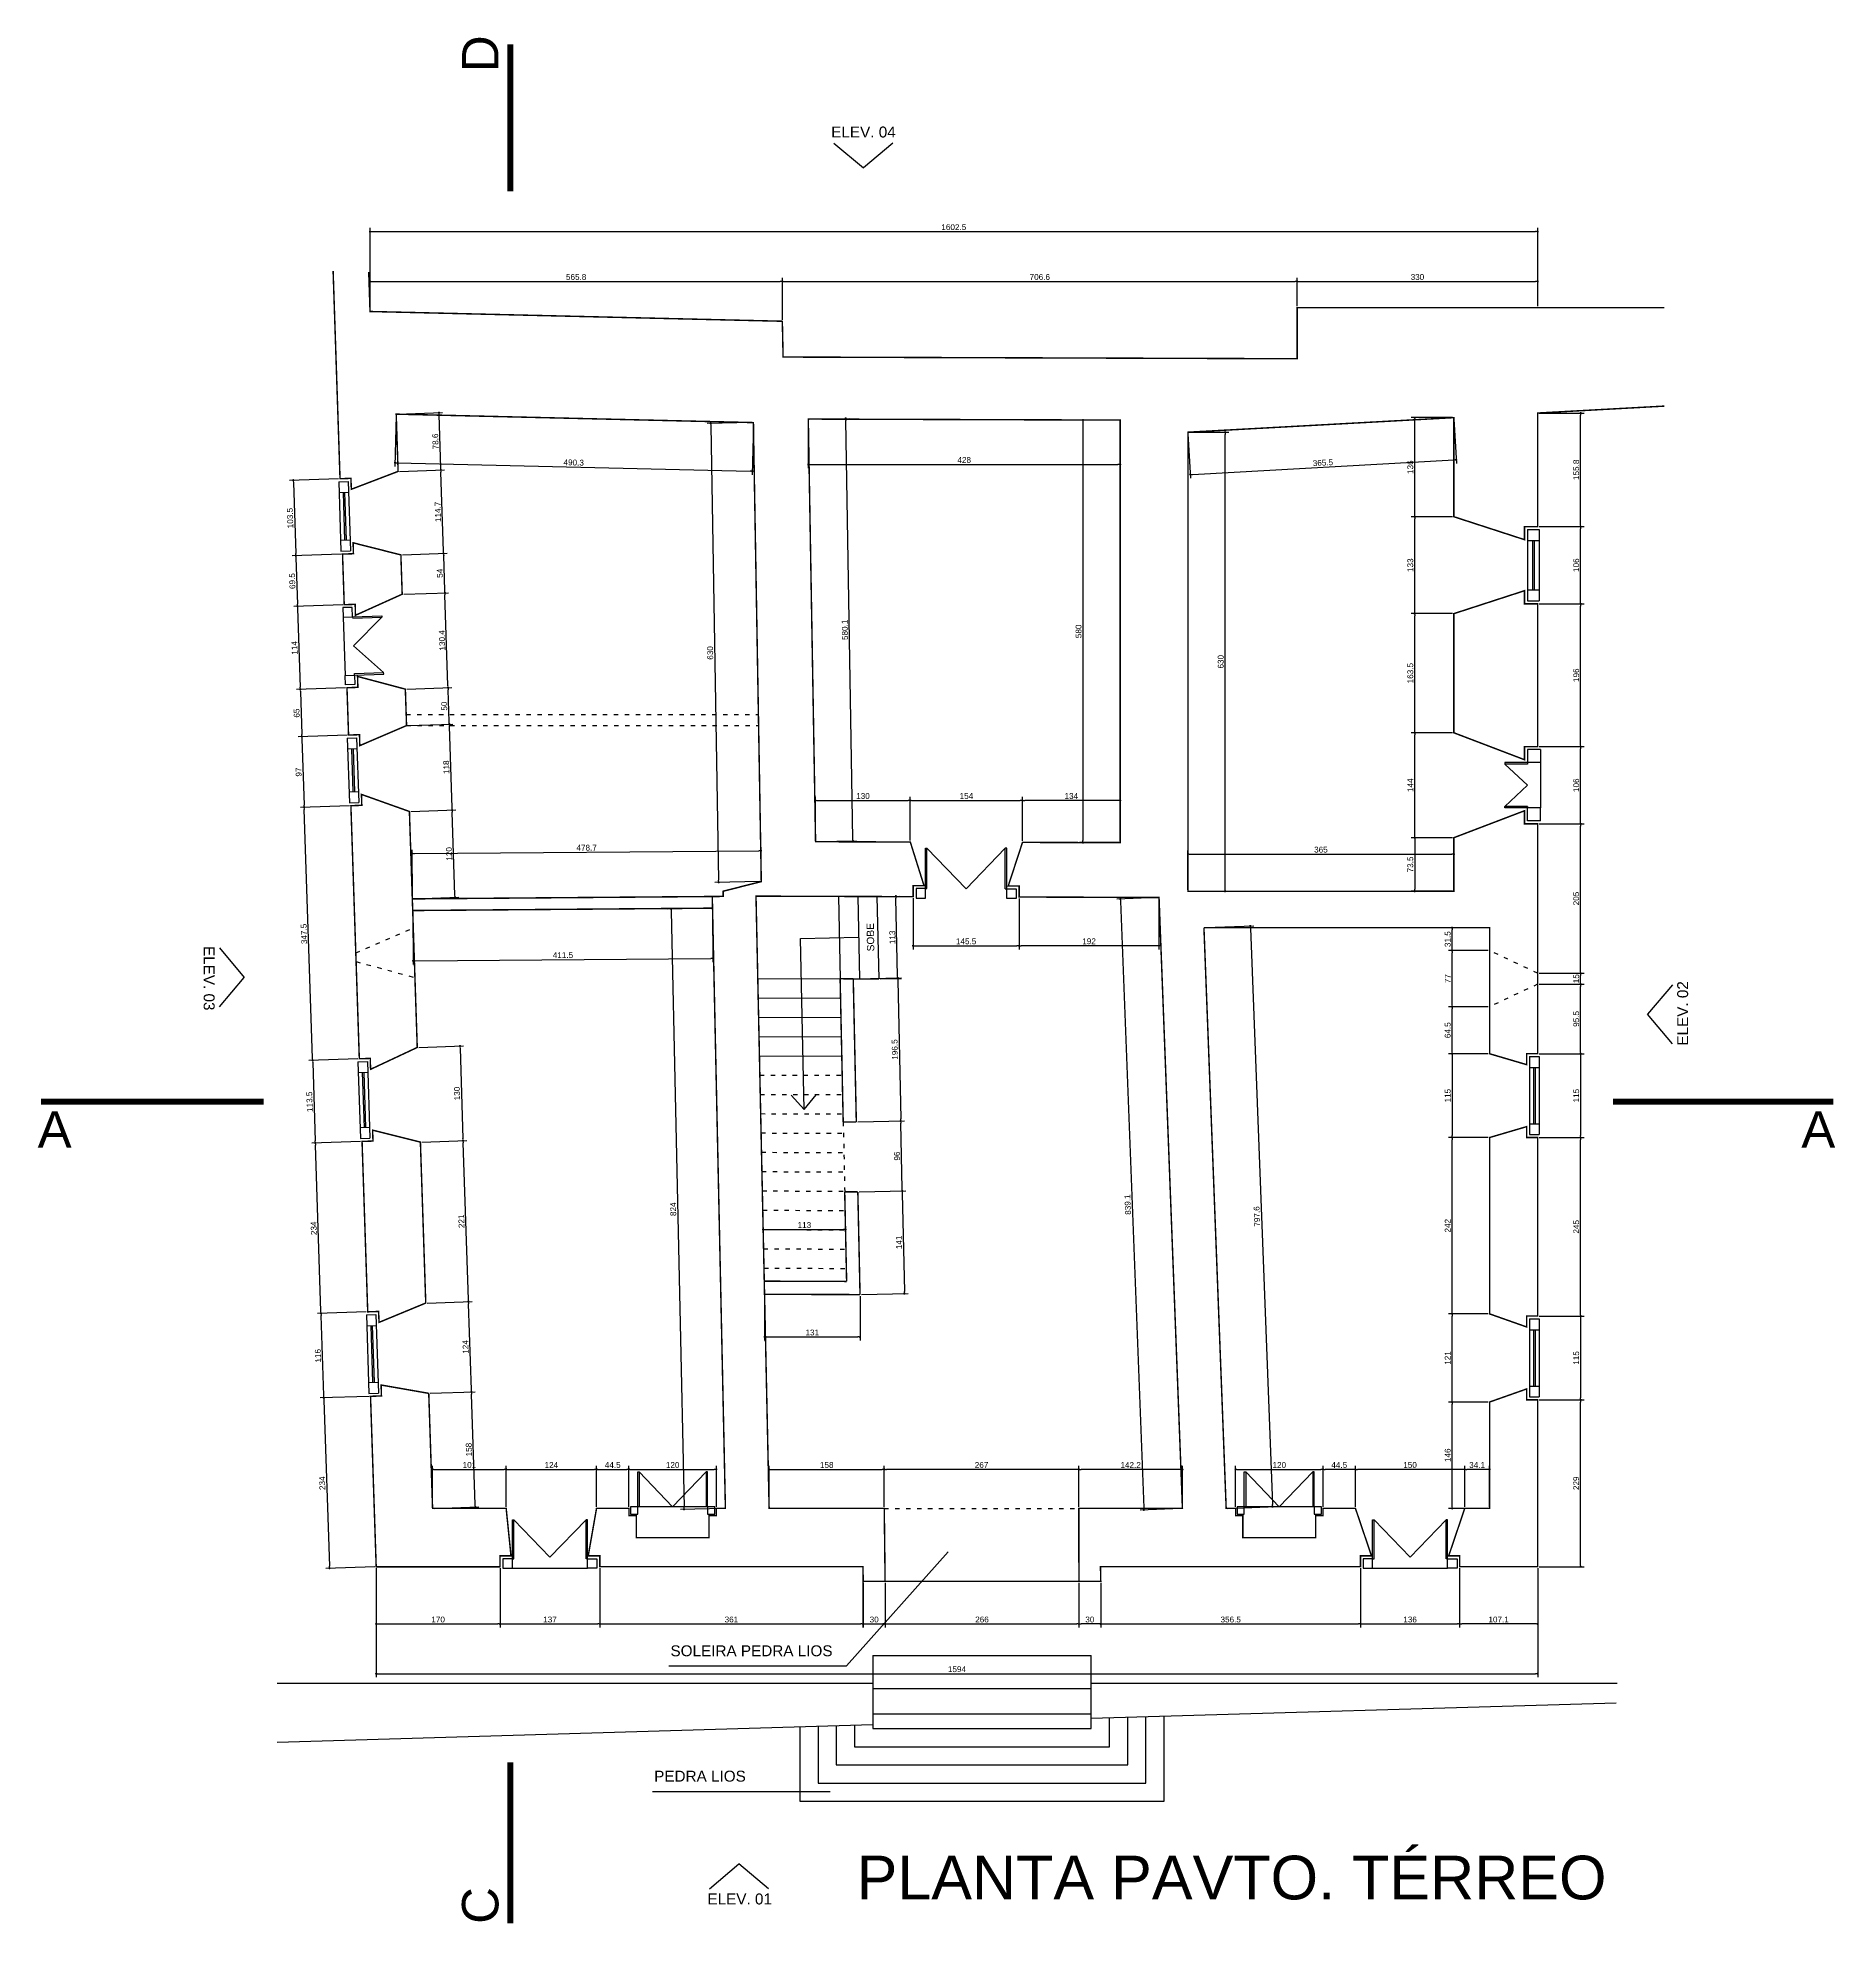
# Model space of a CAD drawing. Extents: x 18300 to 45581, y 436 to 7791.
# Drawn here: x 18300 to 20768, y 5200 to 7791 of the extents above; entities that cross this region are included whole.
import ezdxf

# ---------------------------------------------------------------- set-up
doc = ezdxf.new("R2010")
doc.units = 0
doc.header["$PDMODE"] = 35
doc.linetypes.add('ACAD_ISO03W100', pattern=[30, 12, -18])
doc.linetypes.add('CENTER2', pattern=[28.575, 19.05, -3.175, 3.175, -3.175])
doc.layers.get('0').update_dxf_attribs({"linetype": 'CONTINUOUS'})
doc.layers.get('DEFPOINTS').update_dxf_attribs({"linetype": 'CONTINUOUS'})
for name, color, linetype in [('COTA', 7, 'CONTINUOUS'), ('PAREDE', 7, 'CONTINUOUS'), ('PAREDE_FINA', 7, 'CONTINUOUS')]:
    doc.layers.add(name, color=color, linetype=linetype)
doc.styles.add('TEXTO', font='ARIAL.TTF')
doc.dimstyles.new('COTA', dxfattribs={"dimtxt": 8, "dimasz": 3, "dimexe": 5, "dimexo": 2, "dimgap": 2, "dimtad": 1, "dimdec": 1, "dimzin": 9, "dimtxsty": 'TEXTO', "dimblk1": 'DOT', "dimblk2": 'DOT', "dimsah": 1, "dimcen": 0, "dimclrd": 256, "dimclre": 256, "dimclrt": 256, "dimazin": 3, "dimtfac": 0.06, "dimtdec": 1, "dimtmove": 0, "dimatfit": 3, "dimtolj": 1, "dimtzin": 0})

# ---------------------------------------------------------------- blocks, each defined once
blk = doc.blocks.new('_DOT')
at = {"color": 0, "linetype": 'BYBLOCK'}
blk.add_line((-0.5, 0), (-1, 0), dxfattribs=at)
at = {"color": 0, "linetype": 'BYBLOCK', "const_width": 0.5}
blk.add_lwpolyline([(-0.25, 0, 1), (0.25, 0, 1)], format="xyb", close=True, dxfattribs=at)
blk = doc.blocks.new('*D1')
at = {"layer": 'COTA'}
for p, q in [((18754.7, 5926.8), (18687.6, 5924.6)), ((18692.7, 5921.8), (18700.3, 5693.9)), ((18762.5, 5692.9), (18695.4, 5690.7))]:
    blk.add_line(p, q, dxfattribs=at)
at = {"layer": 'DEFPOINTS', "color": 0}
for p in [(18756.7, 5926.9), (18700.4, 5690.9), (18764.5, 5693)]:
    blk.add_point(p, dxfattribs=at)
at = {"layer": 'COTA', "xscale": 3, "yscale": 3, "zscale": 3}
for p, rotation in [((18692.6, 5924.8), 91.90395253616141), ((18700.4, 5690.9), 271.9039525361614)]:
    blk.add_blockref('_DOT', p, dxfattribs=dict(at, rotation=rotation))
at = {"layer": 'COTA', "insert": (18690.4, 5807.6), "char_height": 8, "attachment_point": 5, "rotation": 91.904, "style": 'TEXTO'}
blk.add_mtext('\\A1;234', dxfattribs=at)
blk = doc.blocks.new('*D2')
at = {"layer": 'COTA'}
for p, q in [((18750.9, 6042.8), (18683.8, 6040.5)), ((18692.5, 5927.8), (18688.8, 6037.7)), ((18754.7, 5926.8), (18687.6, 5924.6))]:
    blk.add_line(p, q, dxfattribs=at)
at = {"layer": 'DEFPOINTS', "color": 0}
for p in [(18688.7, 6040.7), (18752.9, 6042.8), (18756.7, 5926.9)]:
    blk.add_point(p, dxfattribs=at)
at = {"layer": 'COTA', "xscale": 3, "yscale": 3, "zscale": 3}
for p, rotation in [((18688.7, 6040.7), 91.90395253616141), ((18692.6, 5924.8), 271.9039525361614)]:
    blk.add_blockref('_DOT', p, dxfattribs=dict(at, rotation=rotation))
at = {"layer": 'COTA', "insert": (18684.6, 5982.5), "char_height": 8, "attachment_point": 5, "rotation": 91.904, "style": 'TEXTO'}
blk.add_mtext('\\A1;116', dxfattribs=at)
blk = doc.blocks.new('*D3')
at = {"layer": 'COTA'}
for p, q in [((18743.1, 6276.6), (18676, 6274.4)), ((18688.6, 6043.7), (18681.1, 6271.6)), ((18750.9, 6042.8), (18683.8, 6040.5))]:
    blk.add_line(p, q, dxfattribs=at)
at = {"layer": 'DEFPOINTS', "color": 0}
for p in [(18681, 6274.6), (18745.1, 6276.7), (18752.9, 6042.8)]:
    blk.add_point(p, dxfattribs=at)
at = {"layer": 'COTA', "xscale": 3, "yscale": 3, "zscale": 3}
for p, rotation in [((18681, 6274.6), 91.90395253616141), ((18688.7, 6040.7), 271.9039525361614)]:
    blk.add_blockref('_DOT', p, dxfattribs=dict(at, rotation=rotation))
at = {"layer": 'COTA', "insert": (18678.8, 6157.4), "char_height": 8, "attachment_point": 5, "rotation": 91.904, "style": 'TEXTO'}
blk.add_mtext('\\A1;234', dxfattribs=at)
blk = doc.blocks.new('*D4')
at = {"layer": 'COTA'}
for p, q in [((18739.3, 6390.1), (18672.2, 6387.8)), ((18677.3, 6385), (18680.9, 6277.6)), ((18743.1, 6276.6), (18676, 6274.4))]:
    blk.add_line(p, q, dxfattribs=at)
at = {"layer": 'DEFPOINTS', "color": 0}
for p in [(18741.3, 6390.1), (18681, 6274.6), (18745.1, 6276.7)]:
    blk.add_point(p, dxfattribs=at)
at = {"layer": 'COTA', "xscale": 3, "yscale": 3, "zscale": 3}
for p, rotation in [((18677.2, 6388), 91.90395253616141), ((18681, 6274.6), 271.9039525361614)]:
    blk.add_blockref('_DOT', p, dxfattribs=dict(at, rotation=rotation))
at = {"layer": 'COTA', "insert": (18673, 6331.1), "char_height": 8, "attachment_point": 5, "rotation": 91.904, "style": 'TEXTO'}
blk.add_mtext('\\A1;113.5', dxfattribs=at)
blk = doc.blocks.new('*D5')
at = {"layer": 'COTA'}
for p, q in [((18727.8, 6737.4), (18660.7, 6735.1)), ((18677.1, 6391), (18665.8, 6732.3)), ((18739.3, 6390.1), (18672.2, 6387.8))]:
    blk.add_line(p, q, dxfattribs=at)
at = {"layer": 'DEFPOINTS', "color": 0}
for p in [(18665.7, 6735.3), (18729.8, 6737.4), (18741.3, 6390.1)]:
    blk.add_point(p, dxfattribs=at)
at = {"layer": 'COTA', "xscale": 3, "yscale": 3, "zscale": 3}
for p, rotation in [((18665.7, 6735.3), 91.90395253616141), ((18677.2, 6388), 271.9039525361614)]:
    blk.add_blockref('_DOT', p, dxfattribs=dict(at, rotation=rotation))
at = {"layer": 'COTA', "insert": (18665.3, 6561.4), "char_height": 8, "attachment_point": 5, "rotation": 91.904, "style": 'TEXTO'}
blk.add_mtext('\\A1;347.5', dxfattribs=at)
blk = doc.blocks.new('*D6')
at = {"layer": 'COTA'}
for p, q in [((18724.5, 6834.3), (18657.4, 6832.1)), ((18662.5, 6829.3), (18665.6, 6738.3)), ((18727.8, 6737.4), (18660.7, 6735.1))]:
    blk.add_line(p, q, dxfattribs=at)
at = {"layer": 'DEFPOINTS', "color": 0}
for p in [(18726.5, 6834.4), (18665.7, 6735.3), (18729.8, 6737.4)]:
    blk.add_point(p, dxfattribs=at)
at = {"layer": 'COTA', "xscale": 3, "yscale": 3, "zscale": 3}
for p, rotation in [((18662.4, 6832.3), 91.90395253616141), ((18665.7, 6735.3), 271.9039525361614)]:
    blk.add_blockref('_DOT', p, dxfattribs=dict(at, rotation=rotation))
at = {"layer": 'COTA', "insert": (18658, 6783.6), "char_height": 8, "attachment_point": 5, "rotation": 91.904, "style": 'TEXTO'}
blk.add_mtext('\\A1;97', dxfattribs=at)
blk = doc.blocks.new('*D7')
at = {"layer": 'COTA'}
for p, q in [((18722.4, 6899.3), (18655.3, 6897.1)), ((18660.4, 6894.2), (18662.3, 6835.3)), ((18724.5, 6834.3), (18657.4, 6832.1))]:
    blk.add_line(p, q, dxfattribs=at)
at = {"layer": 'DEFPOINTS', "color": 0}
for p in [(18724.4, 6899.3), (18662.4, 6832.3), (18726.5, 6834.4)]:
    blk.add_point(p, dxfattribs=at)
at = {"layer": 'COTA', "xscale": 3, "yscale": 3, "zscale": 3}
for p, rotation in [((18660.3, 6897.2), 91.90395253616141), ((18662.4, 6832.3), 271.9039525361614)]:
    blk.add_blockref('_DOT', p, dxfattribs=dict(at, rotation=rotation))
at = {"layer": 'COTA', "insert": (18655.3, 6864.5), "char_height": 8, "attachment_point": 5, "rotation": 91.904, "style": 'TEXTO'}
blk.add_mtext('\\A1;65', dxfattribs=at)
blk = doc.blocks.new('*D8')
at = {"layer": 'COTA'}
for p, q in [((18718.6, 7013.2), (18651.5, 7011)), ((18656.6, 7008.2), (18660.2, 6900.2)), ((18722.4, 6899.3), (18655.3, 6897.1))]:
    blk.add_line(p, q, dxfattribs=at)
at = {"layer": 'DEFPOINTS', "color": 0}
for p in [(18720.6, 7013.3), (18660.3, 6897.2), (18724.4, 6899.3)]:
    blk.add_point(p, dxfattribs=at)
at = {"layer": 'COTA', "xscale": 3, "yscale": 3, "zscale": 3}
for p, rotation in [((18656.5, 7011.2), 91.90395253616141), ((18660.3, 6897.2), 271.9039525361614)]:
    blk.add_blockref('_DOT', p, dxfattribs=dict(at, rotation=rotation))
at = {"layer": 'COTA', "insert": (18652.4, 6954), "char_height": 8, "attachment_point": 5, "rotation": 91.904, "style": 'TEXTO'}
blk.add_mtext('\\A1;114', dxfattribs=at)
blk = doc.blocks.new('*D9')
at = {"layer": 'COTA'}
for p, q in [((18716.3, 7082.7), (18649.2, 7080.4)), ((18654.3, 7077.6), (18656.4, 7014.2)), ((18718.6, 7013.2), (18651.5, 7011))]:
    blk.add_line(p, q, dxfattribs=at)
at = {"layer": 'DEFPOINTS', "color": 0}
for p in [(18718.3, 7082.7), (18656.5, 7011.2), (18720.6, 7013.3)]:
    blk.add_point(p, dxfattribs=at)
at = {"layer": 'COTA', "xscale": 3, "yscale": 3, "zscale": 3}
for p, rotation in [((18654.2, 7080.6), 91.90395253616141), ((18656.5, 7011.2), 271.9039525361614)]:
    blk.add_blockref('_DOT', p, dxfattribs=dict(at, rotation=rotation))
at = {"layer": 'COTA', "insert": (18649.3, 7045.7), "char_height": 8, "attachment_point": 5, "rotation": 91.904, "style": 'TEXTO'}
blk.add_mtext('\\A1;69.5', dxfattribs=at)
blk = doc.blocks.new('*D10')
at = {"layer": 'COTA'}
for p, q in [((18712.8, 7186.1), (18645.7, 7183.9)), ((18650.8, 7181.1), (18654.1, 7083.6)), ((18716.3, 7082.7), (18649.2, 7080.4))]:
    blk.add_line(p, q, dxfattribs=at)
at = {"layer": 'DEFPOINTS', "color": 0}
for p in [(18714.8, 7186.2), (18654.2, 7080.6), (18718.3, 7082.7)]:
    blk.add_point(p, dxfattribs=at)
at = {"layer": 'COTA', "xscale": 3, "yscale": 3, "zscale": 3}
for p, rotation in [((18650.7, 7184.1), 91.90395253616141), ((18654.2, 7080.6), 271.9039525361614)]:
    blk.add_blockref('_DOT', p, dxfattribs=dict(at, rotation=rotation))
at = {"layer": 'COTA', "insert": (18646.4, 7132.1), "char_height": 8, "attachment_point": 5, "rotation": 91.904, "style": 'TEXTO'}
blk.add_mtext('\\A1;103.5', dxfattribs=at)
blk = doc.blocks.new('*D11')
at = {"layer": 'COTA'}
for p, q in [((18838.6, 5931), (18900.2, 5933)), ((18900.4, 5778), (18895.3, 5929.9)), ((18843.9, 5773.1), (18905.5, 5775.1))]:
    blk.add_line(p, q, dxfattribs=at)
at = {"layer": 'DEFPOINTS', "color": 0}
for p in [(18836.6, 5930.9), (18895.2, 5932.9), (18841.9, 5773)]:
    blk.add_point(p, dxfattribs=at)
at = {"layer": 'COTA', "xscale": 3, "yscale": 3, "zscale": 3}
for p, rotation in [((18895.2, 5932.9), 91.90395253616141), ((18900.5, 5775), 271.9039525361614)]:
    blk.add_blockref('_DOT', p, dxfattribs=dict(at, rotation=rotation))
at = {"layer": 'COTA', "insert": (18891.7, 5853.7), "char_height": 8, "attachment_point": 5, "rotation": 91.904, "style": 'TEXTO'}
blk.add_mtext('\\A1;158', dxfattribs=at)
blk = doc.blocks.new('*D12')
at = {"layer": 'COTA'}
for p, q in [((18834.5, 6054.9), (18896.1, 6057)), ((18895.1, 5935.9), (18891.2, 6053.8)), ((18838.6, 5931), (18900.2, 5933))]:
    blk.add_line(p, q, dxfattribs=at)
at = {"layer": 'DEFPOINTS', "color": 0}
for p in [(18832.5, 6054.9), (18891.1, 6056.8), (18836.6, 5930.9)]:
    blk.add_point(p, dxfattribs=at)
at = {"layer": 'COTA', "xscale": 3, "yscale": 3, "zscale": 3}
for p, rotation in [((18891.1, 6056.8), 91.90395253616141), ((18895.2, 5932.9), 271.9039525361614)]:
    blk.add_blockref('_DOT', p, dxfattribs=dict(at, rotation=rotation))
at = {"layer": 'COTA', "insert": (18887.1, 5994.6), "char_height": 8, "attachment_point": 5, "rotation": 91.904, "style": 'TEXTO'}
blk.add_mtext('\\A1;124', dxfattribs=at)
blk = doc.blocks.new('*D13')
at = {"layer": 'COTA'}
for p, q in [((18827.2, 6275.8), (18888.7, 6277.8)), ((18891, 6059.8), (18883.8, 6274.7)), ((18834.5, 6054.9), (18896.1, 6057))]:
    blk.add_line(p, q, dxfattribs=at)
at = {"layer": 'DEFPOINTS', "color": 0}
for p in [(18825.2, 6275.7), (18883.7, 6277.7), (18832.5, 6054.9)]:
    blk.add_point(p, dxfattribs=at)
at = {"layer": 'COTA', "xscale": 3, "yscale": 3, "zscale": 3}
for p, rotation in [((18883.7, 6277.7), 91.90395253616141), ((18891.1, 6056.8), 271.9039525361614)]:
    blk.add_blockref('_DOT', p, dxfattribs=dict(at, rotation=rotation))
at = {"layer": 'COTA', "insert": (18881.4, 6167), "char_height": 8, "attachment_point": 5, "rotation": 91.904, "style": 'TEXTO'}
blk.add_mtext('\\A1;221', dxfattribs=at)
blk = doc.blocks.new('*D14')
at = {"layer": 'COTA'}
for p, q in [((18822.8, 6405.7), (18884.4, 6407.8)), ((18879.5, 6404.6), (18883.6, 6280.7)), ((18827.2, 6275.8), (18888.7, 6277.8))]:
    blk.add_line(p, q, dxfattribs=at)
at = {"layer": 'DEFPOINTS', "color": 0}
for p in [(18820.8, 6405.7), (18825.2, 6275.7), (18883.7, 6277.7)]:
    blk.add_point(p, dxfattribs=at)
at = {"layer": 'COTA', "xscale": 3, "yscale": 3, "zscale": 3}
for p, rotation in [((18879.4, 6407.6), 91.90395253616141), ((18883.7, 6277.7), 271.9039525361614)]:
    blk.add_blockref('_DOT', p, dxfattribs=dict(at, rotation=rotation))
at = {"layer": 'COTA', "insert": (18875.5, 6342.4), "char_height": 8, "attachment_point": 5, "rotation": 91.904, "style": 'TEXTO'}
blk.add_mtext('\\A1;130', dxfattribs=at)
blk = doc.blocks.new('*D15')
at = {"layer": 'COTA'}
for p, q in [((18841.9, 5775), (18841.9, 5831.6)), ((18942.9, 5775), (18942.9, 5831.6)), ((18844.9, 5826.6), (18939.9, 5826.6))]:
    blk.add_line(p, q, dxfattribs=at)
at = {"layer": 'DEFPOINTS', "color": 0}
for p in [(18942.9, 5826.6), (18841.9, 5773), (18942.9, 5773)]:
    blk.add_point(p, dxfattribs=at)
at = {"layer": 'COTA', "xscale": 3, "yscale": 3, "zscale": 3, "rotation": 180}
blk.add_blockref('_DOT', (18841.9, 5826.6), dxfattribs=at)
at = {"layer": 'COTA', "xscale": 3, "yscale": 3, "zscale": 3}
blk.add_blockref('_DOT', (18942.9, 5826.6), dxfattribs=at)
at = {"layer": 'COTA', "insert": (18892.4, 5832.6), "char_height": 8, "attachment_point": 5, "style": 'TEXTO'}
blk.add_mtext('\\A1;101', dxfattribs=at)
blk = doc.blocks.new('*D16')
at = {"layer": 'COTA'}
for p, q in [((18942.9, 5775), (18942.9, 5831.6)), ((19066.9, 5775), (19066.9, 5831.6)), ((18945.9, 5826.6), (19063.9, 5826.6))]:
    blk.add_line(p, q, dxfattribs=at)
at = {"layer": 'DEFPOINTS', "color": 0}
for p in [(19066.9, 5826.6), (18942.9, 5773), (19066.9, 5773)]:
    blk.add_point(p, dxfattribs=at)
at = {"layer": 'COTA', "xscale": 3, "yscale": 3, "zscale": 3, "rotation": 180}
blk.add_blockref('_DOT', (18942.9, 5826.6), dxfattribs=at)
at = {"layer": 'COTA', "xscale": 3, "yscale": 3, "zscale": 3}
blk.add_blockref('_DOT', (19066.9, 5826.6), dxfattribs=at)
at = {"layer": 'COTA', "insert": (19004.9, 5832.6), "char_height": 8, "attachment_point": 5, "style": 'TEXTO'}
blk.add_mtext('\\A1;124', dxfattribs=at)
blk = doc.blocks.new('*D17')
at = {"layer": 'COTA'}
for p, q in [((19066.9, 5775), (19066.9, 5831.6)), ((19111.4, 5775), (19111.4, 5831.6)), ((19069.9, 5826.6), (19108.4, 5826.6))]:
    blk.add_line(p, q, dxfattribs=at)
at = {"layer": 'DEFPOINTS', "color": 0}
for p in [(19111.4, 5826.6), (19066.9, 5773), (19111.4, 5773)]:
    blk.add_point(p, dxfattribs=at)
at = {"layer": 'COTA', "xscale": 3, "yscale": 3, "zscale": 3, "rotation": 180}
blk.add_blockref('_DOT', (19066.9, 5826.6), dxfattribs=at)
at = {"layer": 'COTA', "xscale": 3, "yscale": 3, "zscale": 3}
blk.add_blockref('_DOT', (19111.4, 5826.6), dxfattribs=at)
at = {"layer": 'COTA', "insert": (19089.1, 5832.6), "char_height": 8, "attachment_point": 5, "style": 'TEXTO'}
blk.add_mtext('\\A1;44.5', dxfattribs=at)
blk = doc.blocks.new('*D18')
at = {"layer": 'COTA'}
for p, q in [((19111.4, 5775), (19111.4, 5831.6)), ((19231.4, 5775), (19231.4, 5831.6)), ((19114.4, 5826.6), (19228.4, 5826.6))]:
    blk.add_line(p, q, dxfattribs=at)
at = {"layer": 'DEFPOINTS', "color": 0}
for p in [(19231.4, 5826.6), (19111.4, 5773), (19231.4, 5773)]:
    blk.add_point(p, dxfattribs=at)
at = {"layer": 'COTA', "xscale": 3, "yscale": 3, "zscale": 3, "rotation": 180}
blk.add_blockref('_DOT', (19111.4, 5826.6), dxfattribs=at)
at = {"layer": 'COTA', "xscale": 3, "yscale": 3, "zscale": 3}
blk.add_blockref('_DOT', (19231.4, 5826.6), dxfattribs=at)
at = {"layer": 'COTA', "insert": (19171.4, 5832.6), "char_height": 8, "attachment_point": 5, "style": 'TEXTO'}
blk.add_mtext('\\A1;120', dxfattribs=at)
blk = doc.blocks.new('*D19')
at = {"layer": 'COTA'}
for p, q in [((19224.1, 6596.8), (19164.3, 6595.5)), ((19169.4, 6592.6), (19187, 5774.8)), ((19241.7, 5773), (19182, 5771.7))]:
    blk.add_line(p, q, dxfattribs=at)
at = {"layer": 'DEFPOINTS', "color": 0}
for p in [(19226.1, 6596.8), (19187, 5771.8), (19243.7, 5773)]:
    blk.add_point(p, dxfattribs=at)
at = {"layer": 'COTA', "xscale": 3, "yscale": 3, "zscale": 3}
for p, rotation in [((19169.3, 6595.6), 91.22901867027056), ((19187, 5771.8), 271.2290186702706)]:
    blk.add_blockref('_DOT', p, dxfattribs=dict(at, rotation=rotation))
at = {"layer": 'COTA', "insert": (19172.1, 6183.6), "char_height": 8, "attachment_point": 5, "rotation": 91.229, "style": 'TEXTO'}
blk.add_mtext('\\A1;824', dxfattribs=at)
blk = doc.blocks.new('*D20')
at = {"layer": 'COTA'}
for p, q in [((18814.6, 6591.6), (18815.2, 6519.6)), ((19226.1, 6594.8), (19226.7, 6522.9)), ((18818.1, 6524.6), (19223.6, 6527.9))]:
    blk.add_line(p, q, dxfattribs=at)
at = {"layer": 'DEFPOINTS', "color": 0}
for p in [(18814.6, 6593.6), (19226.1, 6596.8), (19226.6, 6527.9)]:
    blk.add_point(p, dxfattribs=at)
at = {"layer": 'COTA', "xscale": 3, "yscale": 3, "zscale": 3}
for p, rotation in [((18815.1, 6524.6), 180.4544292221585), ((19226.6, 6527.9), 0.4544292221584407)]:
    blk.add_blockref('_DOT', p, dxfattribs=dict(at, rotation=rotation))
at = {"layer": 'COTA', "insert": (19020.8, 6532.3), "char_height": 8, "attachment_point": 5, "rotation": 0.4544, "style": 'TEXTO'}
blk.add_mtext('\\A1;411.5', dxfattribs=at)
blk = doc.blocks.new('*D21')
at = {"layer": 'COTA'}
for p, q in [((18764.5, 5691), (18764.5, 5609.4)), ((18934.5, 5691), (18934.5, 5609.4)), ((18767.5, 5614.4), (18931.5, 5614.4))]:
    blk.add_line(p, q, dxfattribs=at)
at = {"layer": 'DEFPOINTS', "color": 0}
for p in [(18764.5, 5693), (18934.5, 5693), (18934.5, 5614.4)]:
    blk.add_point(p, dxfattribs=at)
at = {"layer": 'COTA', "xscale": 3, "yscale": 3, "zscale": 3, "rotation": 180}
blk.add_blockref('_DOT', (18764.5, 5614.4), dxfattribs=at)
at = {"layer": 'COTA', "xscale": 3, "yscale": 3, "zscale": 3}
blk.add_blockref('_DOT', (18934.5, 5614.4), dxfattribs=at)
at = {"layer": 'COTA', "insert": (18849.5, 5620.5), "char_height": 8, "attachment_point": 5, "style": 'TEXTO'}
blk.add_mtext('\\A1;170', dxfattribs=at)
blk = doc.blocks.new('*D22')
at = {"layer": 'COTA'}
for p, q in [((18934.5, 5691), (18934.5, 5609.4)), ((19071.5, 5691), (19071.5, 5609.4)), ((18937.5, 5614.4), (19068.5, 5614.4))]:
    blk.add_line(p, q, dxfattribs=at)
at = {"layer": 'DEFPOINTS', "color": 0}
for p in [(18934.5, 5693), (19071.5, 5693), (19071.5, 5614.4)]:
    blk.add_point(p, dxfattribs=at)
at = {"layer": 'COTA', "xscale": 3, "yscale": 3, "zscale": 3, "rotation": 180}
blk.add_blockref('_DOT', (18934.5, 5614.4), dxfattribs=at)
at = {"layer": 'COTA', "xscale": 3, "yscale": 3, "zscale": 3}
blk.add_blockref('_DOT', (19071.5, 5614.4), dxfattribs=at)
at = {"layer": 'COTA', "insert": (19003, 5620.5), "char_height": 8, "attachment_point": 5, "style": 'TEXTO'}
blk.add_mtext('\\A1;137', dxfattribs=at)
blk = doc.blocks.new('*D23')
at = {"layer": 'COTA'}
for p, q in [((19071.5, 5691), (19071.5, 5609.4)), ((19432.5, 5691), (19432.5, 5609.4)), ((19074.5, 5614.4), (19429.5, 5614.4))]:
    blk.add_line(p, q, dxfattribs=at)
at = {"layer": 'DEFPOINTS', "color": 0}
for p in [(19071.5, 5693), (19432.5, 5693), (19432.5, 5614.4)]:
    blk.add_point(p, dxfattribs=at)
at = {"layer": 'COTA', "xscale": 3, "yscale": 3, "zscale": 3, "rotation": 180}
blk.add_blockref('_DOT', (19071.5, 5614.4), dxfattribs=at)
at = {"layer": 'COTA', "xscale": 3, "yscale": 3, "zscale": 3}
blk.add_blockref('_DOT', (19432.5, 5614.4), dxfattribs=at)
at = {"layer": 'COTA', "insert": (19252, 5620.5), "char_height": 8, "attachment_point": 5, "style": 'TEXTO'}
blk.add_mtext('\\A1;361', dxfattribs=at)
blk = doc.blocks.new('*D24')
at = {"layer": 'COTA'}
for p, q in [((19432.9, 5671), (19432.9, 5609.4)), ((19462.9, 5671), (19462.9, 5609.4)), ((19435.9, 5614.4), (19459.9, 5614.4))]:
    blk.add_line(p, q, dxfattribs=at)
at = {"layer": 'DEFPOINTS', "color": 0}
for p in [(19432.9, 5673), (19462.9, 5673), (19462.9, 5614.4)]:
    blk.add_point(p, dxfattribs=at)
at = {"layer": 'COTA', "xscale": 3, "yscale": 3, "zscale": 3, "rotation": 180}
blk.add_blockref('_DOT', (19432.9, 5614.4), dxfattribs=at)
at = {"layer": 'COTA', "xscale": 3, "yscale": 3, "zscale": 3}
blk.add_blockref('_DOT', (19462.9, 5614.4), dxfattribs=at)
at = {"layer": 'COTA', "insert": (19447.9, 5620.5), "char_height": 8, "attachment_point": 5, "style": 'TEXTO'}
blk.add_mtext('\\A1;30', dxfattribs=at)
blk = doc.blocks.new('*D25')
at = {"layer": 'COTA'}
for p, q in [((19462.9, 5671), (19462.9, 5609.4)), ((19728.9, 5671), (19728.9, 5609.4)), ((19465.9, 5614.4), (19725.9, 5614.4))]:
    blk.add_line(p, q, dxfattribs=at)
at = {"layer": 'DEFPOINTS', "color": 0}
for p in [(19462.9, 5673), (19728.9, 5673), (19728.9, 5614.4)]:
    blk.add_point(p, dxfattribs=at)
at = {"layer": 'COTA', "xscale": 3, "yscale": 3, "zscale": 3, "rotation": 180}
blk.add_blockref('_DOT', (19462.9, 5614.4), dxfattribs=at)
at = {"layer": 'COTA', "xscale": 3, "yscale": 3, "zscale": 3}
blk.add_blockref('_DOT', (19728.9, 5614.4), dxfattribs=at)
at = {"layer": 'COTA', "insert": (19595.9, 5620.5), "char_height": 8, "attachment_point": 5, "style": 'TEXTO'}
blk.add_mtext('\\A1;266', dxfattribs=at)
blk = doc.blocks.new('*D26')
at = {"layer": 'COTA'}
for p, q in [((19303.8, 5775), (19303.8, 5831.6)), ((19461.8, 5775), (19461.8, 5831.6)), ((19306.8, 5826.6), (19458.8, 5826.6))]:
    blk.add_line(p, q, dxfattribs=at)
at = {"layer": 'DEFPOINTS', "color": 0}
for p in [(19461.8, 5826.6), (19303.8, 5773), (19461.8, 5773)]:
    blk.add_point(p, dxfattribs=at)
at = {"layer": 'COTA', "xscale": 3, "yscale": 3, "zscale": 3, "rotation": 180}
blk.add_blockref('_DOT', (19303.8, 5826.6), dxfattribs=at)
at = {"layer": 'COTA', "xscale": 3, "yscale": 3, "zscale": 3}
blk.add_blockref('_DOT', (19461.8, 5826.6), dxfattribs=at)
at = {"layer": 'COTA', "insert": (19382.8, 5832.6), "char_height": 8, "attachment_point": 5, "style": 'TEXTO'}
blk.add_mtext('\\A1;158', dxfattribs=at)
blk = doc.blocks.new('*D27')
at = {"layer": 'COTA'}
for p, q in [((19461.8, 5775), (19461.8, 5831.6)), ((19728.8, 5775), (19728.8, 5831.6)), ((19725.8, 5826.6), (19464.8, 5826.6))]:
    blk.add_line(p, q, dxfattribs=at)
at = {"layer": 'DEFPOINTS', "color": 0}
for p in [(19461.8, 5826.6), (19461.8, 5773), (19728.8, 5773)]:
    blk.add_point(p, dxfattribs=at)
at = {"layer": 'COTA', "xscale": 3, "yscale": 3, "zscale": 3, "rotation": 180}
blk.add_blockref('_DOT', (19461.8, 5826.6), dxfattribs=at)
at = {"layer": 'COTA', "xscale": 3, "yscale": 3, "zscale": 3}
blk.add_blockref('_DOT', (19728.8, 5826.6), dxfattribs=at)
at = {"layer": 'COTA', "insert": (19595.3, 5832.6), "char_height": 8, "attachment_point": 5, "style": 'TEXTO'}
blk.add_mtext('\\A1;267', dxfattribs=at)
blk = doc.blocks.new('*D28')
at = {"layer": 'COTA'}
for p, q in [((19728.8, 5775), (19728.8, 5831.6)), ((19871, 5775), (19871, 5831.6)), ((19868, 5826.6), (19731.8, 5826.6))]:
    blk.add_line(p, q, dxfattribs=at)
at = {"layer": 'DEFPOINTS', "color": 0}
for p in [(19728.8, 5826.6), (19728.8, 5773), (19871, 5773)]:
    blk.add_point(p, dxfattribs=at)
at = {"layer": 'COTA', "xscale": 3, "yscale": 3, "zscale": 3, "rotation": 180}
blk.add_blockref('_DOT', (19728.8, 5826.6), dxfattribs=at)
at = {"layer": 'COTA', "xscale": 3, "yscale": 3, "zscale": 3}
blk.add_blockref('_DOT', (19871, 5826.6), dxfattribs=at)
at = {"layer": 'COTA', "insert": (19799.9, 5832.6), "char_height": 8, "attachment_point": 5, "style": 'TEXTO'}
blk.add_mtext('\\A1;142.2', dxfattribs=at)
blk = doc.blocks.new('*D29')
at = {"layer": 'COTA'}
for p, q in [((19728.9, 5671), (19728.9, 5609.4)), ((19758.9, 5671), (19758.9, 5609.4)), ((19755.9, 5614.4), (19731.9, 5614.4))]:
    blk.add_line(p, q, dxfattribs=at)
at = {"layer": 'DEFPOINTS', "color": 0}
for p in [(19728.9, 5673), (19758.9, 5673), (19728.9, 5614.4)]:
    blk.add_point(p, dxfattribs=at)
at = {"layer": 'COTA', "xscale": 3, "yscale": 3, "zscale": 3, "rotation": 180}
blk.add_blockref('_DOT', (19728.9, 5614.4), dxfattribs=at)
at = {"layer": 'COTA', "xscale": 3, "yscale": 3, "zscale": 3}
blk.add_blockref('_DOT', (19758.9, 5614.4), dxfattribs=at)
at = {"layer": 'COTA', "insert": (19743.9, 5620.5), "char_height": 8, "attachment_point": 5, "style": 'TEXTO'}
blk.add_mtext('\\A1;30', dxfattribs=at)
blk = doc.blocks.new('*D30')
at = {"layer": 'COTA'}
for p, q in [((19427.5, 6207.5), (19491.4, 6208.8)), ((19486.5, 6205.7), (19489.4, 6070.8)), ((19430.5, 6066.5), (19494.5, 6067.9))]:
    blk.add_line(p, q, dxfattribs=at)
at = {"layer": 'DEFPOINTS', "color": 0}
for p in [(19425.5, 6207.4), (19428.5, 6066.5), (19489.5, 6067.8)]:
    blk.add_point(p, dxfattribs=at)
at = {"layer": 'COTA', "xscale": 3, "yscale": 3, "zscale": 3}
for p, rotation in [((19486.4, 6208.7), 91.22901867027056), ((19489.5, 6067.8), 271.2290186702706)]:
    blk.add_blockref('_DOT', p, dxfattribs=dict(at, rotation=rotation))
at = {"layer": 'COTA', "insert": (19481.9, 6138.1), "char_height": 8, "attachment_point": 5, "rotation": 91.229, "style": 'TEXTO'}
blk.add_mtext('\\A1;141', dxfattribs=at)
blk = doc.blocks.new('*D31')
at = {"layer": 'COTA'}
for p, q in [((19425.4, 6303.4), (19489.4, 6304.8)), ((19486.4, 6211.7), (19484.4, 6301.7)), ((19427.5, 6207.5), (19491.4, 6208.8))]:
    blk.add_line(p, q, dxfattribs=at)
at = {"layer": 'DEFPOINTS', "color": 0}
for p in [(19423.4, 6303.4), (19484.4, 6304.7), (19425.5, 6207.4)]:
    blk.add_point(p, dxfattribs=at)
at = {"layer": 'COTA', "xscale": 3, "yscale": 3, "zscale": 3}
for p, rotation in [((19484.4, 6304.7), 91.2290186702704), ((19486.4, 6208.7), 271.2290186702704)]:
    blk.add_blockref('_DOT', p, dxfattribs=dict(at, rotation=rotation))
at = {"layer": 'COTA', "insert": (19479.3, 6256.6), "char_height": 8, "attachment_point": 5, "rotation": 91.229, "style": 'TEXTO'}
blk.add_mtext('\\A1;96', dxfattribs=at)
blk = doc.blocks.new('*D32')
at = {"layer": 'COTA'}
for p, q in [((19421.2, 6499.9), (19485.2, 6501.3)), ((19480.2, 6498.2), (19484.3, 6307.7)), ((19425.4, 6303.4), (19489.4, 6304.8))]:
    blk.add_line(p, q, dxfattribs=at)
at = {"layer": 'DEFPOINTS', "color": 0}
for p in [(19419.2, 6499.9), (19423.4, 6303.4), (19484.4, 6304.7)]:
    blk.add_point(p, dxfattribs=at)
at = {"layer": 'COTA', "xscale": 3, "yscale": 3, "zscale": 3}
for p, rotation in [((19480.2, 6501.2), 91.2290186702704), ((19484.4, 6304.7), 271.2290186702704)]:
    blk.add_blockref('_DOT', p, dxfattribs=dict(at, rotation=rotation))
at = {"layer": 'COTA', "insert": (19476.2, 6402.8), "char_height": 8, "attachment_point": 5, "rotation": 91.229, "style": 'TEXTO'}
blk.add_mtext('\\A1;196.5', dxfattribs=at)
blk = doc.blocks.new('*D33')
at = {"layer": 'COTA'}
for p, q in [((19453.8, 6612.8), (19482.8, 6613.4)), ((19480.1, 6503.3), (19477.8, 6610.3)), ((19456.2, 6499.8), (19485.2, 6500.4))]:
    blk.add_line(p, q, dxfattribs=at)
at = {"layer": 'DEFPOINTS', "color": 0}
for p in [(19451.8, 6612.8), (19477.8, 6613.3), (19454.2, 6499.7)]:
    blk.add_point(p, dxfattribs=at)
at = {"layer": 'COTA', "xscale": 3, "yscale": 3, "zscale": 3}
for p, rotation in [((19477.8, 6613.3), 91.2290186702704), ((19480.2, 6500.3), 271.2290186702704)]:
    blk.add_blockref('_DOT', p, dxfattribs=dict(at, rotation=rotation))
at = {"layer": 'COTA', "insert": (19472.9, 6556.7), "char_height": 8, "attachment_point": 5, "rotation": 91.229, "style": 'TEXTO'}
blk.add_mtext('\\A1;113', dxfattribs=at)
blk = doc.blocks.new('*D34')
at = {"layer": 'COTA'}
for p, q in [((19295.5, 6157.8), (19295.5, 6160.8)), ((19298.5, 6155.8), (19405.6, 6155.8)), ((19408.6, 6157.4), (19408.6, 6160.8))]:
    blk.add_line(p, q, dxfattribs=at)
at = {"layer": 'DEFPOINTS', "color": 0}
for p in [(19295.5, 6155.8), (19408.6, 6155.8), (19408.6, 6155.4)]:
    blk.add_point(p, dxfattribs=at)
at = {"layer": 'COTA', "xscale": 3, "yscale": 3, "zscale": 3, "rotation": 180}
blk.add_blockref('_DOT', (19295.5, 6155.8), dxfattribs=at)
at = {"layer": 'COTA', "xscale": 3, "yscale": 3, "zscale": 3}
blk.add_blockref('_DOT', (19408.6, 6155.8), dxfattribs=at)
at = {"layer": 'COTA', "insert": (19352.1, 6161.9), "char_height": 8, "attachment_point": 5, "style": 'TEXTO'}
blk.add_mtext('\\A1;113', dxfattribs=at)
blk = doc.blocks.new('*D35')
at = {"layer": 'COTA'}
for p, q in [((19297.5, 6064.9), (19297.5, 6003.3)), ((19428.5, 6064.5), (19428.5, 6003.3)), ((19300.5, 6008.3), (19425.5, 6008.3))]:
    blk.add_line(p, q, dxfattribs=at)
at = {"layer": 'DEFPOINTS', "color": 0}
for p in [(19297.5, 6066.9), (19428.5, 6066.5), (19428.5, 6008.3)]:
    blk.add_point(p, dxfattribs=at)
at = {"layer": 'COTA', "xscale": 3, "yscale": 3, "zscale": 3, "rotation": 180}
blk.add_blockref('_DOT', (19297.5, 6008.3), dxfattribs=at)
at = {"layer": 'COTA', "xscale": 3, "yscale": 3, "zscale": 3}
blk.add_blockref('_DOT', (19428.5, 6008.3), dxfattribs=at)
at = {"layer": 'COTA', "insert": (19363, 6014.4), "char_height": 8, "attachment_point": 5, "style": 'TEXTO'}
blk.add_mtext('\\A1;131', dxfattribs=at)
blk = doc.blocks.new('*D36')
at = {"layer": 'COTA'}
for p, q in [((19501.3, 6610.6), (19501.3, 6540.2)), ((19646.8, 6610.1), (19646.8, 6540.2)), ((19504.3, 6545.2), (19643.8, 6545.2))]:
    blk.add_line(p, q, dxfattribs=at)
at = {"layer": 'DEFPOINTS', "color": 0}
for p in [(19501.3, 6612.6), (19646.8, 6612.1), (19646.8, 6545.2)]:
    blk.add_point(p, dxfattribs=at)
at = {"layer": 'COTA', "xscale": 3, "yscale": 3, "zscale": 3, "rotation": 180}
blk.add_blockref('_DOT', (19501.3, 6545.2), dxfattribs=at)
at = {"layer": 'COTA', "xscale": 3, "yscale": 3, "zscale": 3}
blk.add_blockref('_DOT', (19646.8, 6545.2), dxfattribs=at)
at = {"layer": 'COTA', "insert": (19574.1, 6551.3), "char_height": 8, "attachment_point": 5, "style": 'TEXTO'}
blk.add_mtext('\\A1;145.5', dxfattribs=at)
blk = doc.blocks.new('*D37')
at = {"layer": 'COTA'}
for p, q in [((19646.8, 6610.1), (19646.8, 6540.2)), ((19838.8, 6609.5), (19838.8, 6540.2)), ((19835.8, 6545.2), (19649.8, 6545.2))]:
    blk.add_line(p, q, dxfattribs=at)
at = {"layer": 'DEFPOINTS', "color": 0}
for p in [(19646.8, 6612.1), (19838.8, 6611.5), (19646.8, 6545.2)]:
    blk.add_point(p, dxfattribs=at)
at = {"layer": 'COTA', "xscale": 3, "yscale": 3, "zscale": 3, "rotation": 180}
blk.add_blockref('_DOT', (19646.8, 6545.2), dxfattribs=at)
at = {"layer": 'COTA', "xscale": 3, "yscale": 3, "zscale": 3}
blk.add_blockref('_DOT', (19838.8, 6545.2), dxfattribs=at)
at = {"layer": 'COTA', "insert": (19742.8, 6551.3), "char_height": 8, "attachment_point": 5, "style": 'TEXTO'}
blk.add_mtext('\\A1;192', dxfattribs=at)
blk = doc.blocks.new('*D38')
at = {"layer": 'COTA'}
for p, q in [((19367.5, 6690), (19367.5, 6749.6)), ((19370.5, 6744.6), (19494.5, 6744.6)), ((19497.5, 6689.6), (19497.5, 6749.6))]:
    blk.add_line(p, q, dxfattribs=at)
at = {"layer": 'DEFPOINTS', "color": 0}
for p in [(19497.5, 6744.6), (19367.5, 6688), (19497.5, 6687.6)]:
    blk.add_point(p, dxfattribs=at)
at = {"layer": 'COTA', "xscale": 3, "yscale": 3, "zscale": 3, "rotation": 180}
blk.add_blockref('_DOT', (19367.5, 6744.6), dxfattribs=at)
at = {"layer": 'COTA', "xscale": 3, "yscale": 3, "zscale": 3}
blk.add_blockref('_DOT', (19497.5, 6744.6), dxfattribs=at)
at = {"layer": 'COTA', "insert": (19432.5, 6750.7), "char_height": 8, "attachment_point": 5, "style": 'TEXTO'}
blk.add_mtext('\\A1;130', dxfattribs=at)
blk = doc.blocks.new('*D39')
at = {"layer": 'COTA'}
for p, q in [((19497.5, 6689.6), (19497.5, 6749.6)), ((19500.5, 6744.6), (19648.5, 6744.6)), ((19651.5, 6689.1), (19651.5, 6749.6))]:
    blk.add_line(p, q, dxfattribs=at)
at = {"layer": 'DEFPOINTS', "color": 0}
for p in [(19651.5, 6744.6), (19497.5, 6687.6), (19651.5, 6687.1)]:
    blk.add_point(p, dxfattribs=at)
at = {"layer": 'COTA', "xscale": 3, "yscale": 3, "zscale": 3, "rotation": 180}
blk.add_blockref('_DOT', (19497.5, 6744.6), dxfattribs=at)
at = {"layer": 'COTA', "xscale": 3, "yscale": 3, "zscale": 3}
blk.add_blockref('_DOT', (19651.5, 6744.6), dxfattribs=at)
at = {"layer": 'COTA', "insert": (19574.5, 6750.7), "char_height": 8, "attachment_point": 5, "style": 'TEXTO'}
blk.add_mtext('\\A1;154', dxfattribs=at)
blk = doc.blocks.new('*D40')
at = {"layer": 'COTA'}
for p, q in [((19651.5, 6689.1), (19651.5, 6749.6)), ((19782.5, 6744.6), (19654.5, 6744.6)), ((19785.5, 6688.7), (19785.5, 6749.6))]:
    blk.add_line(p, q, dxfattribs=at)
at = {"layer": 'DEFPOINTS', "color": 0}
for p in [(19651.5, 6744.6), (19651.5, 6687.1), (19785.5, 6686.7)]:
    blk.add_point(p, dxfattribs=at)
at = {"layer": 'COTA', "xscale": 3, "yscale": 3, "zscale": 3, "rotation": 180}
blk.add_blockref('_DOT', (19651.5, 6744.6), dxfattribs=at)
at = {"layer": 'COTA', "xscale": 3, "yscale": 3, "zscale": 3}
blk.add_blockref('_DOT', (19785.5, 6744.6), dxfattribs=at)
at = {"layer": 'COTA', "insert": (19718.5, 6750.7), "char_height": 8, "attachment_point": 5, "style": 'TEXTO'}
blk.add_mtext('\\A1;134', dxfattribs=at)
blk = doc.blocks.new('*D41')
at = {"layer": 'COTA'}
for p, q in [((18814.4, 6611.6), (18813.9, 6676.8)), ((18817, 6671.8), (19289.6, 6675.6)), ((19293, 6635.3), (19292.6, 6680.6))]:
    blk.add_line(p, q, dxfattribs=at)
at = {"layer": 'DEFPOINTS', "color": 0}
for p in [(19292.6, 6675.6), (18814.5, 6609.6), (19293, 6633.3)]:
    blk.add_point(p, dxfattribs=at)
at = {"layer": 'COTA', "xscale": 3, "yscale": 3, "zscale": 3}
for p, rotation in [((18814, 6671.8), 180.4544292221585), ((19292.6, 6675.6), 0.4544292221584407)]:
    blk.add_blockref('_DOT', p, dxfattribs=dict(at, rotation=rotation))
at = {"layer": 'COTA', "insert": (19053.3, 6679.8), "char_height": 8, "attachment_point": 5, "rotation": 0.4544, "style": 'TEXTO'}
blk.add_mtext('\\A1;478.7', dxfattribs=at)
blk = doc.blocks.new('*D42')
at = {"layer": 'COTA'}
for p, q in [((18812.1, 6729.5), (18873.7, 6731.6)), ((18872.6, 6614.5), (18868.8, 6728.4)), ((18816.5, 6609.6), (18877.7, 6611.7))]:
    blk.add_line(p, q, dxfattribs=at)
at = {"layer": 'DEFPOINTS', "color": 0}
for p in [(18810.1, 6729.5), (18868.7, 6731.4), (18814.5, 6609.6)]:
    blk.add_point(p, dxfattribs=at)
at = {"layer": 'COTA', "xscale": 3, "yscale": 3, "zscale": 3}
for p, rotation in [((18868.7, 6731.4), 91.90395253616141), ((18872.7, 6611.5), 271.9039525361614)]:
    blk.add_blockref('_DOT', p, dxfattribs=dict(at, rotation=rotation))
at = {"layer": 'COTA', "insert": (18864.6, 6671.3), "char_height": 8, "attachment_point": 5, "rotation": 91.904, "style": 'TEXTO'}
blk.add_mtext('\\A1;120', dxfattribs=at)
blk = doc.blocks.new('*D43')
at = {"layer": 'COTA'}
for p, q in [((18808.1, 6847.5), (18869.8, 6849.5)), ((18868.6, 6734.4), (18864.9, 6846.4)), ((18812.1, 6729.5), (18873.7, 6731.6))]:
    blk.add_line(p, q, dxfattribs=at)
at = {"layer": 'DEFPOINTS', "color": 0}
for p in [(18806.1, 6847.4), (18864.8, 6849.4), (18810.1, 6729.5)]:
    blk.add_point(p, dxfattribs=at)
at = {"layer": 'COTA', "xscale": 3, "yscale": 3, "zscale": 3}
for p, rotation in [((18864.8, 6849.4), 91.90395253616141), ((18868.7, 6731.4), 271.9039525361614)]:
    blk.add_blockref('_DOT', p, dxfattribs=dict(at, rotation=rotation))
at = {"layer": 'COTA', "insert": (18860.7, 6790.2), "char_height": 8, "attachment_point": 5, "rotation": 91.904, "style": 'TEXTO'}
blk.add_mtext('\\A1;118', dxfattribs=at)
blk = doc.blocks.new('*D44')
at = {"layer": 'COTA'}
for p, q in [((18806.5, 6897.5), (18868.1, 6899.5)), ((18864.7, 6852.4), (18863.2, 6896.3)), ((18808.1, 6847.5), (18869.8, 6849.5))]:
    blk.add_line(p, q, dxfattribs=at)
at = {"layer": 'DEFPOINTS', "color": 0}
for p in [(18804.5, 6897.4), (18863.1, 6899.3), (18806.1, 6847.4)]:
    blk.add_point(p, dxfattribs=at)
at = {"layer": 'COTA', "xscale": 3, "yscale": 3, "zscale": 3}
for p, rotation in [((18863.1, 6899.3), 91.90395253616141), ((18864.8, 6849.4), 271.9039525361614)]:
    blk.add_blockref('_DOT', p, dxfattribs=dict(at, rotation=rotation))
at = {"layer": 'COTA', "insert": (18857.9, 6874.1), "char_height": 8, "attachment_point": 5, "rotation": 91.904, "style": 'TEXTO'}
blk.add_mtext('\\A1;50', dxfattribs=at)
blk = doc.blocks.new('*D45')
at = {"layer": 'COTA'}
for p, q in [((18802.2, 7027.8), (18863.8, 7029.8)), ((18863, 6902.3), (18858.9, 7026.6)), ((18806.5, 6897.5), (18868.1, 6899.5))]:
    blk.add_line(p, q, dxfattribs=at)
at = {"layer": 'DEFPOINTS', "color": 0}
for p in [(18800.2, 7027.7), (18858.8, 7029.6), (18804.5, 6897.4)]:
    blk.add_point(p, dxfattribs=at)
at = {"layer": 'COTA', "xscale": 3, "yscale": 3, "zscale": 3}
for p, rotation in [((18858.8, 7029.6), 91.90395253616141), ((18863.1, 6899.3), 271.9039525361614)]:
    blk.add_blockref('_DOT', p, dxfattribs=dict(at, rotation=rotation))
at = {"layer": 'COTA', "insert": (18854.9, 6964.3), "char_height": 8, "attachment_point": 5, "rotation": 91.904, "style": 'TEXTO'}
blk.add_mtext('\\A1;130.4', dxfattribs=at)
blk = doc.blocks.new('*D46')
at = {"layer": 'COTA'}
for p, q in [((18800.4, 7081.7), (18862, 7083.8)), ((18858.7, 7032.6), (18857.1, 7080.6)), ((18802.2, 7027.8), (18863.8, 7029.8))]:
    blk.add_line(p, q, dxfattribs=at)
at = {"layer": 'DEFPOINTS', "color": 0}
for p in [(18798.4, 7081.6), (18857, 7083.6), (18800.2, 7027.7)]:
    blk.add_point(p, dxfattribs=at)
at = {"layer": 'COTA', "xscale": 3, "yscale": 3, "zscale": 3}
for p, rotation in [((18857, 7083.6), 91.90395253616141), ((18858.8, 7029.6), 271.9039525361614)]:
    blk.add_blockref('_DOT', p, dxfattribs=dict(at, rotation=rotation))
at = {"layer": 'COTA', "insert": (18851.8, 7056.4), "char_height": 8, "attachment_point": 5, "rotation": 91.904, "style": 'TEXTO'}
blk.add_mtext('\\A1;54', dxfattribs=at)
blk = doc.blocks.new('*D47')
at = {"layer": 'COTA'}
for p, q in [((18796.6, 7196.3), (18858.2, 7198.4)), ((18856.9, 7086.6), (18853.3, 7195.2)), ((18800.4, 7081.7), (18862, 7083.8))]:
    blk.add_line(p, q, dxfattribs=at)
at = {"layer": 'DEFPOINTS', "color": 0}
for p in [(18794.6, 7196.2), (18853.2, 7198.2), (18798.4, 7081.6)]:
    blk.add_point(p, dxfattribs=at)
at = {"layer": 'COTA', "xscale": 3, "yscale": 3, "zscale": 3}
for p, rotation in [((18853.2, 7198.2), 91.90395253616141), ((18857, 7083.6), 271.9039525361614)]:
    blk.add_blockref('_DOT', p, dxfattribs=dict(at, rotation=rotation))
at = {"layer": 'COTA', "insert": (18849.1, 7140.7), "char_height": 8, "attachment_point": 5, "rotation": 91.904, "style": 'TEXTO'}
blk.add_mtext('\\A1;114.7', dxfattribs=at)
blk = doc.blocks.new('*D48')
at = {"layer": 'COTA'}
for p, q in [((18793.9, 7274.9), (18855.6, 7276.9)), ((18853.1, 7201.2), (18850.7, 7273.7)), ((18796.6, 7196.3), (18858.2, 7198.4))]:
    blk.add_line(p, q, dxfattribs=at)
at = {"layer": 'DEFPOINTS', "color": 0}
for p in [(18791.9, 7274.8), (18850.6, 7276.7), (18794.6, 7196.2)]:
    blk.add_point(p, dxfattribs=at)
at = {"layer": 'COTA', "xscale": 3, "yscale": 3, "zscale": 3}
for p, rotation in [((18850.6, 7276.7), 91.90395253616141), ((18853.2, 7198.2), 271.9039525361614)]:
    blk.add_blockref('_DOT', p, dxfattribs=dict(at, rotation=rotation))
at = {"layer": 'COTA', "insert": (18845.8, 7237.3), "char_height": 8, "attachment_point": 5, "rotation": 91.904, "style": 'TEXTO'}
blk.add_mtext('\\A1;78.6', dxfattribs=at)
blk = doc.blocks.new('*D49')
at = {"layer": 'COTA'}
for p, q in [((18791.9, 7272.8), (18790.2, 7203.1)), ((19282.1, 7261.2), (19280.4, 7191.5)), ((18793.4, 7208.1), (19277.5, 7196.6))]:
    blk.add_line(p, q, dxfattribs=at)
at = {"layer": 'DEFPOINTS', "color": 0}
for p in [(18791.9, 7274.8), (19282.1, 7263.2), (19280.5, 7196.5)]:
    blk.add_point(p, dxfattribs=at)
at = {"layer": 'COTA', "xscale": 3, "yscale": 3, "zscale": 3}
for p, rotation in [((18790.4, 7208.1), 178.6461982686589), ((19280.5, 7196.5), 358.6461982686588)]:
    blk.add_blockref('_DOT', p, dxfattribs=dict(at, rotation=rotation))
at = {"layer": 'COTA', "insert": (19035.6, 7208.4), "char_height": 8, "attachment_point": 5, "rotation": 358.6462, "style": 'TEXTO'}
blk.add_mtext('\\A1;490.3', dxfattribs=at)
blk = doc.blocks.new('*D50')
at = {"layer": 'COTA'}
for p, q in [((19280.1, 7263.2), (19218.5, 7262.1)), ((19223.6, 7259.2), (19234.3, 6635.3)), ((19291, 6633.3), (19229.4, 6632.2))]:
    blk.add_line(p, q, dxfattribs=at)
at = {"layer": 'DEFPOINTS', "color": 0}
for p in [(19282.1, 7263.2), (19234.4, 6632.3), (19293, 6633.3)]:
    blk.add_point(p, dxfattribs=at)
at = {"layer": 'COTA', "xscale": 3, "yscale": 3, "zscale": 3}
for p, rotation in [((19223.5, 7262.2), 90.98769351816294), ((19234.4, 6632.3), 270.987693518163)]:
    blk.add_blockref('_DOT', p, dxfattribs=dict(at, rotation=rotation))
at = {"layer": 'COTA', "insert": (19222.9, 6947.1), "char_height": 8, "attachment_point": 5, "rotation": 90.9877, "style": 'TEXTO'}
blk.add_mtext('\\A1;630', dxfattribs=at)
blk = doc.blocks.new('*D51')
at = {"layer": 'COTA'}
for p, q in [((19359.5, 7268.1), (19413.8, 7269)), ((19418.8, 6691.9), (19408.9, 7266)), ((19369.5, 6688.1), (19423.8, 6689))]:
    blk.add_line(p, q, dxfattribs=at)
at = {"layer": 'DEFPOINTS', "color": 0}
for p in [(19357.5, 7268.1), (19408.8, 7268.9), (19367.5, 6688)]:
    blk.add_point(p, dxfattribs=at)
at = {"layer": 'COTA', "xscale": 3, "yscale": 3, "zscale": 3}
for p, rotation in [((19408.8, 7268.9), 90.98769351816294), ((19418.8, 6688.9), 270.987693518163)]:
    blk.add_blockref('_DOT', p, dxfattribs=dict(at, rotation=rotation))
at = {"layer": 'COTA', "insert": (19407.7, 6978.8), "char_height": 8, "attachment_point": 5, "rotation": 90.9877, "style": 'TEXTO'}
blk.add_mtext('\\A1;580.1', dxfattribs=at)
blk = doc.blocks.new('*D52')
at = {"layer": 'COTA'}
for p, q in [((19357.5, 7266.1), (19357.5, 7200.8)), ((19785.5, 7264.7), (19785.5, 7200.8)), ((19360.5, 7205.8), (19782.5, 7205.8))]:
    blk.add_line(p, q, dxfattribs=at)
at = {"layer": 'DEFPOINTS', "color": 0}
for p in [(19357.5, 7268.1), (19785.5, 7266.7), (19785.5, 7205.8)]:
    blk.add_point(p, dxfattribs=at)
at = {"layer": 'COTA', "xscale": 3, "yscale": 3, "zscale": 3, "rotation": 180}
blk.add_blockref('_DOT', (19357.5, 7205.8), dxfattribs=at)
at = {"layer": 'COTA', "xscale": 3, "yscale": 3, "zscale": 3}
blk.add_blockref('_DOT', (19785.5, 7205.8), dxfattribs=at)
at = {"layer": 'COTA', "insert": (19571.5, 7211.9), "char_height": 8, "attachment_point": 5, "style": 'TEXTO'}
blk.add_mtext('\\A1;428', dxfattribs=at)
blk = doc.blocks.new('*D53')
at = {"layer": 'COTA'}
for p, q in [((19783.5, 7266.7), (19729.5, 7266.7)), ((19734.5, 7263.7), (19734.5, 6689.7)), ((19783.5, 6686.7), (19729.5, 6686.7))]:
    blk.add_line(p, q, dxfattribs=at)
at = {"layer": 'DEFPOINTS', "color": 0}
for p in [(19785.5, 7266.7), (19734.5, 6686.7), (19785.5, 6686.7)]:
    blk.add_point(p, dxfattribs=at)
at = {"layer": 'COTA', "xscale": 3, "yscale": 3, "zscale": 3}
for p, rotation in [((19734.5, 7266.7), 90), ((19734.5, 6686.7), 270)]:
    blk.add_blockref('_DOT', p, dxfattribs=dict(at, rotation=rotation))
at = {"layer": 'COTA', "insert": (19728.4, 6976.7), "char_height": 8, "attachment_point": 5, "rotation": 90, "style": 'TEXTO'}
blk.add_mtext('\\A1;580', dxfattribs=at)
blk = doc.blocks.new('*D54')
at = {"layer": 'COTA'}
for p, q in [((19836.8, 6611.4), (19780.9, 6609.3)), ((19786, 6606.4), (19817.9, 5774)), ((19869, 5772.9), (19813, 5770.8))]:
    blk.add_line(p, q, dxfattribs=at)
at = {"layer": 'DEFPOINTS', "color": 0}
for p in [(19838.8, 6611.5), (19818, 5771), (19871, 5773)]:
    blk.add_point(p, dxfattribs=at)
at = {"layer": 'COTA', "xscale": 3, "yscale": 3, "zscale": 3}
for p, rotation in [((19785.9, 6609.4), 92.19337856493703), ((19818, 5771), 272.193378564937)]:
    blk.add_blockref('_DOT', p, dxfattribs=dict(at, rotation=rotation))
at = {"layer": 'COTA', "insert": (19795.9, 6190), "char_height": 8, "attachment_point": 5, "rotation": 92.1934, "style": 'TEXTO'}
blk.add_mtext('\\A1;839.1', dxfattribs=at)
blk = doc.blocks.new('*D55')
at = {"layer": 'COTA'}
for p, q in [((18756, 7417.7), (18756, 7461.9)), ((18759, 7456.9), (19318.9, 7456.9)), ((19321.9, 7404.3), (19321.9, 7461.9))]:
    blk.add_line(p, q, dxfattribs=at)
at = {"layer": 'DEFPOINTS', "color": 0}
for p in [(19321.9, 7456.9), (18756, 7415.7), (19321.9, 7402.3)]:
    blk.add_point(p, dxfattribs=at)
at = {"layer": 'COTA', "xscale": 3, "yscale": 3, "zscale": 3, "rotation": 180}
blk.add_blockref('_DOT', (18756, 7456.9), dxfattribs=at)
at = {"layer": 'COTA', "xscale": 3, "yscale": 3, "zscale": 3}
blk.add_blockref('_DOT', (19321.9, 7456.9), dxfattribs=at)
at = {"layer": 'COTA', "insert": (19038.9, 7463), "char_height": 8, "attachment_point": 5, "style": 'TEXTO'}
blk.add_mtext('\\A1;565.8', dxfattribs=at)
blk = doc.blocks.new('*D56')
at = {"layer": 'COTA'}
for p, q in [((19321.9, 7404.3), (19321.9, 7461.9)), ((19324.9, 7456.9), (20025.5, 7456.9)), ((20028.5, 7422.9), (20028.5, 7461.9))]:
    blk.add_line(p, q, dxfattribs=at)
at = {"layer": 'DEFPOINTS', "color": 0}
for p in [(20028.5, 7456.9), (20028.5, 7420.9), (19321.9, 7402.3)]:
    blk.add_point(p, dxfattribs=at)
at = {"layer": 'COTA', "xscale": 3, "yscale": 3, "zscale": 3, "rotation": 180}
blk.add_blockref('_DOT', (19321.9, 7456.9), dxfattribs=at)
at = {"layer": 'COTA', "xscale": 3, "yscale": 3, "zscale": 3}
blk.add_blockref('_DOT', (20028.5, 7456.9), dxfattribs=at)
at = {"layer": 'COTA', "insert": (19675.2, 7463), "char_height": 8, "attachment_point": 5, "style": 'TEXTO'}
blk.add_mtext('\\A1;706.6', dxfattribs=at)
blk = doc.blocks.new('*D57')
at = {"layer": 'COTA'}
for p, q in [((18756, 7417.7), (18756, 7530.3)), ((18759, 7525.3), (20355.5, 7525.3)), ((20358.5, 7422.9), (20358.5, 7530.3))]:
    blk.add_line(p, q, dxfattribs=at)
at = {"layer": 'DEFPOINTS', "color": 0}
for p in [(20358.5, 7525.3), (18756, 7415.7), (20358.5, 7420.9)]:
    blk.add_point(p, dxfattribs=at)
at = {"layer": 'COTA', "xscale": 3, "yscale": 3, "zscale": 3, "rotation": 180}
blk.add_blockref('_DOT', (18756, 7525.3), dxfattribs=at)
at = {"layer": 'COTA', "xscale": 3, "yscale": 3, "zscale": 3}
blk.add_blockref('_DOT', (20358.5, 7525.3), dxfattribs=at)
at = {"layer": 'COTA', "insert": (19557.2, 7531.4), "char_height": 8, "attachment_point": 5, "style": 'TEXTO'}
blk.add_mtext('\\A1;1602.5', dxfattribs=at)
blk = doc.blocks.new('*D58')
at = {"layer": 'COTA'}
for p, q in [((20028.5, 7422.9), (20028.5, 7461.9)), ((20031.5, 7456.9), (20355.5, 7456.9)), ((20358.5, 7424.9), (20358.5, 7461.9))]:
    blk.add_line(p, q, dxfattribs=at)
at = {"layer": 'DEFPOINTS', "color": 0}
for p in [(20358.5, 7456.9), (20028.5, 7420.9), (20358.5, 7422.9)]:
    blk.add_point(p, dxfattribs=at)
at = {"layer": 'COTA', "xscale": 3, "yscale": 3, "zscale": 3, "rotation": 180}
blk.add_blockref('_DOT', (20028.5, 7456.9), dxfattribs=at)
at = {"layer": 'COTA', "xscale": 3, "yscale": 3, "zscale": 3}
blk.add_blockref('_DOT', (20358.5, 7456.9), dxfattribs=at)
at = {"layer": 'COTA', "insert": (20193.5, 7463), "char_height": 8, "attachment_point": 5, "style": 'TEXTO'}
blk.add_mtext('\\A1;330', dxfattribs=at)
blk = doc.blocks.new('*D59')
at = {"layer": 'COTA'}
for p, q in [((20115.4, 5691), (20115.4, 5609.4)), ((19758.9, 5671), (19758.9, 5609.4)), ((19761.9, 5614.4), (20112.4, 5614.4))]:
    blk.add_line(p, q, dxfattribs=at)
at = {"layer": 'DEFPOINTS', "color": 0}
for p in [(20115.4, 5693), (19758.9, 5673), (20115.4, 5614.4)]:
    blk.add_point(p, dxfattribs=at)
at = {"layer": 'COTA', "xscale": 3, "yscale": 3, "zscale": 3, "rotation": 180}
blk.add_blockref('_DOT', (19758.9, 5614.4), dxfattribs=at)
at = {"layer": 'COTA', "xscale": 3, "yscale": 3, "zscale": 3}
blk.add_blockref('_DOT', (20115.4, 5614.4), dxfattribs=at)
at = {"layer": 'COTA', "insert": (19937.2, 5620.5), "char_height": 8, "attachment_point": 5, "style": 'TEXTO'}
blk.add_mtext('\\A1;356.5', dxfattribs=at)
blk = doc.blocks.new('*D60')
at = {"layer": 'COTA'}
for p, q in [((20115.4, 5691), (20115.4, 5609.4)), ((20251.4, 5691), (20251.4, 5609.4)), ((20118.4, 5614.4), (20248.4, 5614.4))]:
    blk.add_line(p, q, dxfattribs=at)
at = {"layer": 'DEFPOINTS', "color": 0}
for p in [(20115.4, 5693), (20251.4, 5693), (20251.4, 5614.4)]:
    blk.add_point(p, dxfattribs=at)
at = {"layer": 'COTA', "xscale": 3, "yscale": 3, "zscale": 3, "rotation": 180}
blk.add_blockref('_DOT', (20115.4, 5614.4), dxfattribs=at)
at = {"layer": 'COTA', "xscale": 3, "yscale": 3, "zscale": 3}
blk.add_blockref('_DOT', (20251.4, 5614.4), dxfattribs=at)
at = {"layer": 'COTA', "insert": (20183.4, 5620.5), "char_height": 8, "attachment_point": 5, "style": 'TEXTO'}
blk.add_mtext('\\A1;136', dxfattribs=at)
blk = doc.blocks.new('*D61')
at = {"layer": 'COTA'}
for p, q in [((20251.4, 5691), (20251.4, 5609.4)), ((20358.5, 5691), (20358.5, 5609.4)), ((20355.5, 5614.4), (20254.4, 5614.4))]:
    blk.add_line(p, q, dxfattribs=at)
at = {"layer": 'DEFPOINTS', "color": 0}
for p in [(20251.4, 5693), (20358.5, 5693), (20251.4, 5614.4)]:
    blk.add_point(p, dxfattribs=at)
at = {"layer": 'COTA', "xscale": 3, "yscale": 3, "zscale": 3, "rotation": 180}
blk.add_blockref('_DOT', (20251.4, 5614.4), dxfattribs=at)
at = {"layer": 'COTA', "xscale": 3, "yscale": 3, "zscale": 3}
blk.add_blockref('_DOT', (20358.5, 5614.4), dxfattribs=at)
at = {"layer": 'COTA', "insert": (20304.9, 5620.5), "char_height": 8, "attachment_point": 5, "style": 'TEXTO'}
blk.add_mtext('\\A1;107.1', dxfattribs=at)
blk = doc.blocks.new('*D62')
at = {"layer": 'COTA'}
for p, q in [((20258.4, 5775), (20258.4, 5831.6)), ((20292.5, 5775), (20292.5, 5831.6)), ((20289.5, 5826.6), (20261.4, 5826.6))]:
    blk.add_line(p, q, dxfattribs=at)
at = {"layer": 'DEFPOINTS', "color": 0}
for p in [(20258.4, 5826.6), (20258.4, 5773), (20292.5, 5773)]:
    blk.add_point(p, dxfattribs=at)
at = {"layer": 'COTA', "xscale": 3, "yscale": 3, "zscale": 3, "rotation": 180}
blk.add_blockref('_DOT', (20258.4, 5826.6), dxfattribs=at)
at = {"layer": 'COTA', "xscale": 3, "yscale": 3, "zscale": 3}
blk.add_blockref('_DOT', (20292.5, 5826.6), dxfattribs=at)
at = {"layer": 'COTA', "insert": (20275.4, 5832.6), "char_height": 8, "attachment_point": 5, "style": 'TEXTO'}
blk.add_mtext('\\A1;34.1', dxfattribs=at)
blk = doc.blocks.new('*D63')
at = {"layer": 'COTA'}
for p, q in [((20108.4, 5775), (20108.4, 5831.6)), ((20258.4, 5775), (20258.4, 5831.6)), ((20255.4, 5826.6), (20111.4, 5826.6))]:
    blk.add_line(p, q, dxfattribs=at)
at = {"layer": 'DEFPOINTS', "color": 0}
for p in [(20108.4, 5826.6), (20108.4, 5773), (20258.4, 5773)]:
    blk.add_point(p, dxfattribs=at)
at = {"layer": 'COTA', "xscale": 3, "yscale": 3, "zscale": 3, "rotation": 180}
blk.add_blockref('_DOT', (20108.4, 5826.6), dxfattribs=at)
at = {"layer": 'COTA', "xscale": 3, "yscale": 3, "zscale": 3}
blk.add_blockref('_DOT', (20258.4, 5826.6), dxfattribs=at)
at = {"layer": 'COTA', "insert": (20183.4, 5832.6), "char_height": 8, "attachment_point": 5, "style": 'TEXTO'}
blk.add_mtext('\\A1;150', dxfattribs=at)
blk = doc.blocks.new('*D64')
at = {"layer": 'COTA'}
for p, q in [((20063.9, 5775), (20063.9, 5831.6)), ((20108.4, 5775), (20108.4, 5831.6)), ((20105.4, 5826.6), (20066.9, 5826.6))]:
    blk.add_line(p, q, dxfattribs=at)
at = {"layer": 'DEFPOINTS', "color": 0}
for p in [(20063.9, 5826.6), (20063.9, 5773), (20108.4, 5773)]:
    blk.add_point(p, dxfattribs=at)
at = {"layer": 'COTA', "xscale": 3, "yscale": 3, "zscale": 3, "rotation": 180}
blk.add_blockref('_DOT', (20063.9, 5826.6), dxfattribs=at)
at = {"layer": 'COTA', "xscale": 3, "yscale": 3, "zscale": 3}
blk.add_blockref('_DOT', (20108.4, 5826.6), dxfattribs=at)
at = {"layer": 'COTA', "insert": (20086.2, 5832.6), "char_height": 8, "attachment_point": 5, "style": 'TEXTO'}
blk.add_mtext('\\A1;44.5', dxfattribs=at)
blk = doc.blocks.new('*D65')
at = {"layer": 'COTA'}
for p, q in [((19943.9, 5775), (19943.9, 5831.6)), ((20063.9, 5775), (20063.9, 5831.6)), ((19946.9, 5826.6), (20060.9, 5826.6))]:
    blk.add_line(p, q, dxfattribs=at)
at = {"layer": 'DEFPOINTS', "color": 0}
for p in [(20063.9, 5826.6), (19943.9, 5773), (20063.9, 5773)]:
    blk.add_point(p, dxfattribs=at)
at = {"layer": 'COTA', "xscale": 3, "yscale": 3, "zscale": 3, "rotation": 180}
blk.add_blockref('_DOT', (19943.9, 5826.6), dxfattribs=at)
at = {"layer": 'COTA', "xscale": 3, "yscale": 3, "zscale": 3}
blk.add_blockref('_DOT', (20063.9, 5826.6), dxfattribs=at)
at = {"layer": 'COTA', "insert": (20003.9, 5832.6), "char_height": 8, "attachment_point": 5, "style": 'TEXTO'}
blk.add_mtext('\\A1;120', dxfattribs=at)
blk = doc.blocks.new('*D66')
at = {"layer": 'COTA'}
for p, q in [((19902.5, 6570.1), (19969, 6572.6)), ((19964.2, 6569.5), (19994.4, 5778.4)), ((19933, 5773.1), (19999.6, 5775.6))]:
    blk.add_line(p, q, dxfattribs=at)
at = {"layer": 'DEFPOINTS', "color": 0}
for p in [(19900.5, 6570), (19931, 5773), (19994.6, 5775.4)]:
    blk.add_point(p, dxfattribs=at)
at = {"layer": 'COTA', "xscale": 3, "yscale": 3, "zscale": 3}
for p, rotation in [((19964, 6572.4), 92.19337856493703), ((19994.6, 5775.4), 272.193378564937)]:
    blk.add_blockref('_DOT', p, dxfattribs=dict(at, rotation=rotation))
at = {"layer": 'COTA', "insert": (19973.2, 6173.7), "char_height": 8, "attachment_point": 5, "rotation": 92.1934, "style": 'TEXTO'}
blk.add_mtext('\\A1;797.6', dxfattribs=at)
blk = doc.blocks.new('*D67')
at = {"layer": 'COTA'}
for p, q in [((20290.5, 5919), (20236.1, 5919)), ((20241.1, 5776), (20241.1, 5916)), ((20290.5, 5773), (20236.1, 5773))]:
    blk.add_line(p, q, dxfattribs=at)
at = {"layer": 'DEFPOINTS', "color": 0}
for p in [(20241.1, 5919), (20292.5, 5919), (20292.5, 5773)]:
    blk.add_point(p, dxfattribs=at)
at = {"layer": 'COTA', "xscale": 3, "yscale": 3, "zscale": 3}
for p, rotation in [((20241.1, 5919), 90), ((20241.1, 5773), 270)]:
    blk.add_blockref('_DOT', p, dxfattribs=dict(at, rotation=rotation))
at = {"layer": 'COTA', "insert": (20235, 5846), "char_height": 8, "attachment_point": 5, "rotation": 90, "style": 'TEXTO'}
blk.add_mtext('\\A1;146', dxfattribs=at)
blk = doc.blocks.new('*D68')
at = {"layer": 'COTA'}
for p, q in [((20290.5, 6040), (20236.1, 6040)), ((20241.1, 5922), (20241.1, 6037)), ((20290.5, 5919), (20236.1, 5919))]:
    blk.add_line(p, q, dxfattribs=at)
at = {"layer": 'DEFPOINTS', "color": 0}
for p in [(20241.1, 6040), (20292.5, 6040), (20292.5, 5919)]:
    blk.add_point(p, dxfattribs=at)
at = {"layer": 'COTA', "xscale": 3, "yscale": 3, "zscale": 3}
for p, rotation in [((20241.1, 6040), 90), ((20241.1, 5919), 270)]:
    blk.add_blockref('_DOT', p, dxfattribs=dict(at, rotation=rotation))
at = {"layer": 'COTA', "insert": (20235, 5979.5), "char_height": 8, "attachment_point": 5, "rotation": 90, "style": 'TEXTO'}
blk.add_mtext('\\A1;121', dxfattribs=at)
blk = doc.blocks.new('*D69')
at = {"layer": 'COTA'}
for p, q in [((20290.5, 6282), (20236.1, 6282)), ((20241.1, 6043), (20241.1, 6279)), ((20290.5, 6040), (20236.1, 6040))]:
    blk.add_line(p, q, dxfattribs=at)
at = {"layer": 'DEFPOINTS', "color": 0}
for p in [(20241.1, 6282), (20292.5, 6282), (20292.5, 6040)]:
    blk.add_point(p, dxfattribs=at)
at = {"layer": 'COTA', "xscale": 3, "yscale": 3, "zscale": 3}
for p, rotation in [((20241.1, 6282), 90), ((20241.1, 6040), 270)]:
    blk.add_blockref('_DOT', p, dxfattribs=dict(at, rotation=rotation))
at = {"layer": 'COTA', "insert": (20235, 6161), "char_height": 8, "attachment_point": 5, "rotation": 90, "style": 'TEXTO'}
blk.add_mtext('\\A1;242', dxfattribs=at)
blk = doc.blocks.new('*D70')
at = {"layer": 'COTA'}
for p, q in [((20290.5, 6397), (20236.1, 6397)), ((20241.1, 6394), (20241.1, 6285)), ((20290.5, 6282), (20236.1, 6282))]:
    blk.add_line(p, q, dxfattribs=at)
at = {"layer": 'DEFPOINTS', "color": 0}
for p in [(20292.5, 6397), (20241.1, 6282), (20292.5, 6282)]:
    blk.add_point(p, dxfattribs=at)
at = {"layer": 'COTA', "xscale": 3, "yscale": 3, "zscale": 3}
for p, rotation in [((20241.1, 6397), 90), ((20241.1, 6282), 270)]:
    blk.add_blockref('_DOT', p, dxfattribs=dict(at, rotation=rotation))
at = {"layer": 'COTA', "insert": (20235, 6339.5), "char_height": 8, "attachment_point": 5, "rotation": 90, "style": 'TEXTO'}
blk.add_mtext('\\A1;115', dxfattribs=at)
blk = doc.blocks.new('*D71')
at = {"layer": 'COTA'}
for p, q in [((20360.5, 5922), (20422.5, 5922)), ((20417.5, 5696), (20417.5, 5919)), ((20360.5, 5693), (20422.5, 5693))]:
    blk.add_line(p, q, dxfattribs=at)
at = {"layer": 'DEFPOINTS', "color": 0}
for p in [(20358.5, 5922), (20417.5, 5922), (20358.5, 5693)]:
    blk.add_point(p, dxfattribs=at)
at = {"layer": 'COTA', "xscale": 3, "yscale": 3, "zscale": 3}
for p, rotation in [((20417.5, 5922), 90), ((20417.5, 5693), 270)]:
    blk.add_blockref('_DOT', p, dxfattribs=dict(at, rotation=rotation))
at = {"layer": 'COTA', "insert": (20411.4, 5807.5), "char_height": 8, "attachment_point": 5, "rotation": 90, "style": 'TEXTO'}
blk.add_mtext('\\A1;229', dxfattribs=at)
blk = doc.blocks.new('*D72')
at = {"layer": 'COTA'}
for p, q in [((20360.5, 6037), (20422.5, 6037)), ((20417.5, 6034), (20417.5, 5925)), ((20360.5, 5922), (20422.5, 5922))]:
    blk.add_line(p, q, dxfattribs=at)
at = {"layer": 'DEFPOINTS', "color": 0}
for p in [(20358.5, 6037), (20358.5, 5922), (20417.5, 5922)]:
    blk.add_point(p, dxfattribs=at)
at = {"layer": 'COTA', "xscale": 3, "yscale": 3, "zscale": 3}
for p, rotation in [((20417.5, 6037), 90), ((20417.5, 5922), 270)]:
    blk.add_blockref('_DOT', p, dxfattribs=dict(at, rotation=rotation))
at = {"layer": 'COTA', "insert": (20411.4, 5979.5), "char_height": 8, "attachment_point": 5, "rotation": 90, "style": 'TEXTO'}
blk.add_mtext('\\A1;115', dxfattribs=at)
blk = doc.blocks.new('*D73')
at = {"layer": 'COTA'}
for p, q in [((20360.5, 6282), (20422.5, 6282)), ((20417.5, 6040), (20417.5, 6279)), ((20360.5, 6037), (20422.5, 6037))]:
    blk.add_line(p, q, dxfattribs=at)
at = {"layer": 'DEFPOINTS', "color": 0}
for p in [(20358.5, 6282), (20417.5, 6282), (20358.5, 6037)]:
    blk.add_point(p, dxfattribs=at)
at = {"layer": 'COTA', "xscale": 3, "yscale": 3, "zscale": 3}
for p, rotation in [((20417.5, 6282), 90), ((20417.5, 6037), 270)]:
    blk.add_blockref('_DOT', p, dxfattribs=dict(at, rotation=rotation))
at = {"layer": 'COTA', "insert": (20411.4, 6159.5), "char_height": 8, "attachment_point": 5, "rotation": 90, "style": 'TEXTO'}
blk.add_mtext('\\A1;245', dxfattribs=at)
blk = doc.blocks.new('*D74')
at = {"layer": 'COTA'}
for p, q in [((20360.5, 6397), (20422.5, 6397)), ((20417.5, 6394), (20417.5, 6285)), ((20360.5, 6282), (20422.5, 6282))]:
    blk.add_line(p, q, dxfattribs=at)
at = {"layer": 'DEFPOINTS', "color": 0}
for p in [(20358.5, 6397), (20358.5, 6282), (20417.5, 6282)]:
    blk.add_point(p, dxfattribs=at)
at = {"layer": 'COTA', "xscale": 3, "yscale": 3, "zscale": 3}
for p, rotation in [((20417.5, 6397), 90), ((20417.5, 6282), 270)]:
    blk.add_blockref('_DOT', p, dxfattribs=dict(at, rotation=rotation))
at = {"layer": 'COTA', "insert": (20411.4, 6339.5), "char_height": 8, "attachment_point": 5, "rotation": 90, "style": 'TEXTO'}
blk.add_mtext('\\A1;115', dxfattribs=at)
blk = doc.blocks.new('*D75')
at = {"layer": 'COTA'}
for p, q in [((20290.5, 6461.5), (20236.1, 6461.5)), ((20241.1, 6400), (20241.1, 6458.5)), ((20290.5, 6397), (20236.1, 6397))]:
    blk.add_line(p, q, dxfattribs=at)
at = {"layer": 'DEFPOINTS', "color": 0}
for p in [(20241.1, 6461.5), (20292.5, 6461.5), (20292.5, 6397)]:
    blk.add_point(p, dxfattribs=at)
at = {"layer": 'COTA', "xscale": 3, "yscale": 3, "zscale": 3}
for p, rotation in [((20241.1, 6461.5), 90), ((20241.1, 6397), 270)]:
    blk.add_blockref('_DOT', p, dxfattribs=dict(at, rotation=rotation))
at = {"layer": 'COTA', "insert": (20235, 6429.3), "char_height": 8, "attachment_point": 5, "rotation": 90, "style": 'TEXTO'}
blk.add_mtext('\\A1;64.5', dxfattribs=at)
blk = doc.blocks.new('*D76')
at = {"layer": 'COTA'}
for p, q in [((20290.5, 6538.5), (20236.1, 6538.5)), ((20241.1, 6464.5), (20241.1, 6535.5)), ((20290.5, 6461.5), (20236.1, 6461.5))]:
    blk.add_line(p, q, dxfattribs=at)
at = {"layer": 'DEFPOINTS', "color": 0}
for p in [(20241.1, 6538.5), (20292.5, 6538.5), (20292.5, 6461.5)]:
    blk.add_point(p, dxfattribs=at)
at = {"layer": 'COTA', "xscale": 3, "yscale": 3, "zscale": 3}
for p, rotation in [((20241.1, 6538.5), 90), ((20241.1, 6461.5), 270)]:
    blk.add_blockref('_DOT', p, dxfattribs=dict(at, rotation=rotation))
at = {"layer": 'COTA', "insert": (20235.1, 6500), "char_height": 8, "attachment_point": 5, "rotation": 90, "style": 'TEXTO'}
blk.add_mtext('\\A1;77', dxfattribs=at)
blk = doc.blocks.new('*D77')
at = {"layer": 'COTA'}
for p, q in [((20290.5, 6570), (20236.1, 6570)), ((20241.1, 6541.5), (20241.1, 6567)), ((20290.5, 6538.5), (20236.1, 6538.5))]:
    blk.add_line(p, q, dxfattribs=at)
at = {"layer": 'DEFPOINTS', "color": 0}
for p in [(20241.1, 6570), (20292.5, 6570), (20292.5, 6538.5)]:
    blk.add_point(p, dxfattribs=at)
at = {"layer": 'COTA', "xscale": 3, "yscale": 3, "zscale": 3}
for p, rotation in [((20241.1, 6570), 90), ((20241.1, 6538.5), 270)]:
    blk.add_blockref('_DOT', p, dxfattribs=dict(at, rotation=rotation))
at = {"layer": 'COTA', "insert": (20235, 6554.3), "char_height": 8, "attachment_point": 5, "rotation": 90, "style": 'TEXTO'}
blk.add_mtext('\\A1;31.5', dxfattribs=at)
blk = doc.blocks.new('*D78')
at = {"layer": 'COTA'}
for p, q in [((20360.5, 6492.5), (20422.5, 6492.5)), ((20417.5, 6400), (20417.5, 6489.5)), ((20360.5, 6397), (20422.5, 6397))]:
    blk.add_line(p, q, dxfattribs=at)
at = {"layer": 'DEFPOINTS', "color": 0}
for p in [(20358.5, 6492.5), (20417.5, 6492.5), (20358.5, 6397)]:
    blk.add_point(p, dxfattribs=at)
at = {"layer": 'COTA', "xscale": 3, "yscale": 3, "zscale": 3}
for p, rotation in [((20417.5, 6492.5), 90), ((20417.5, 6397), 270)]:
    blk.add_blockref('_DOT', p, dxfattribs=dict(at, rotation=rotation))
at = {"layer": 'COTA', "insert": (20411.4, 6444.8), "char_height": 8, "attachment_point": 5, "rotation": 90, "style": 'TEXTO'}
blk.add_mtext('\\A1;95.5', dxfattribs=at)
blk = doc.blocks.new('*D79')
at = {"layer": 'COTA'}
for p, q in [((20360.5, 6507.5), (20422.5, 6507.5)), ((20360.5, 6492.5), (20422.5, 6492.5)), ((20417.5, 6495.5), (20417.5, 6504.5))]:
    blk.add_line(p, q, dxfattribs=at)
at = {"layer": 'DEFPOINTS', "color": 0}
for p in [(20358.5, 6507.5), (20417.5, 6507.5), (20358.5, 6492.5)]:
    blk.add_point(p, dxfattribs=at)
at = {"layer": 'COTA', "xscale": 3, "yscale": 3, "zscale": 3}
for p, rotation in [((20417.5, 6507.5), 90), ((20417.5, 6492.5), 270)]:
    blk.add_blockref('_DOT', p, dxfattribs=dict(at, rotation=rotation))
at = {"layer": 'COTA', "insert": (20411.4, 6500), "char_height": 8, "attachment_point": 5, "rotation": 90, "style": 'TEXTO'}
blk.add_mtext('\\A1;15', dxfattribs=at)
blk = doc.blocks.new('*D80')
at = {"layer": 'COTA'}
for p, q in [((19878.5, 6622), (19878.5, 6676.1)), ((19881.5, 6671.1), (20240.5, 6671.1)), ((20243.5, 6622), (20243.5, 6676.1))]:
    blk.add_line(p, q, dxfattribs=at)
at = {"layer": 'DEFPOINTS', "color": 0}
for p in [(20243.5, 6671.1), (19878.5, 6620), (20243.5, 6620)]:
    blk.add_point(p, dxfattribs=at)
at = {"layer": 'COTA', "xscale": 3, "yscale": 3, "zscale": 3, "rotation": 180}
blk.add_blockref('_DOT', (19878.5, 6671.1), dxfattribs=at)
at = {"layer": 'COTA', "xscale": 3, "yscale": 3, "zscale": 3}
blk.add_blockref('_DOT', (20243.5, 6671.1), dxfattribs=at)
at = {"layer": 'COTA', "insert": (20061, 6677.1), "char_height": 8, "attachment_point": 5, "style": 'TEXTO'}
blk.add_mtext('\\A1;365', dxfattribs=at)
blk = doc.blocks.new('*D81')
at = {"layer": 'COTA'}
for p, q in [((20241.5, 6693.5), (20184.8, 6693.5)), ((20189.8, 6690.5), (20189.8, 6623)), ((20241.5, 6620), (20184.8, 6620))]:
    blk.add_line(p, q, dxfattribs=at)
at = {"layer": 'DEFPOINTS', "color": 0}
for p in [(20243.5, 6693.5), (20189.8, 6620), (20243.5, 6620)]:
    blk.add_point(p, dxfattribs=at)
at = {"layer": 'COTA', "xscale": 3, "yscale": 3, "zscale": 3}
for p, rotation in [((20189.8, 6693.5), 90), ((20189.8, 6620), 270)]:
    blk.add_blockref('_DOT', p, dxfattribs=dict(at, rotation=rotation))
at = {"layer": 'COTA', "insert": (20183.7, 6656.8), "char_height": 8, "attachment_point": 5, "rotation": 90, "style": 'TEXTO'}
blk.add_mtext('\\A1;73.5', dxfattribs=at)
blk = doc.blocks.new('*D82')
at = {"layer": 'COTA'}
for p, q in [((20241.5, 6837.5), (20184.8, 6837.5)), ((20189.8, 6696.5), (20189.8, 6834.5)), ((20241.5, 6693.5), (20184.8, 6693.5))]:
    blk.add_line(p, q, dxfattribs=at)
at = {"layer": 'DEFPOINTS', "color": 0}
for p in [(20189.8, 6837.5), (20243.5, 6837.5), (20243.5, 6693.5)]:
    blk.add_point(p, dxfattribs=at)
at = {"layer": 'COTA', "xscale": 3, "yscale": 3, "zscale": 3}
for p, rotation in [((20189.8, 6837.5), 90), ((20189.8, 6693.5), 270)]:
    blk.add_blockref('_DOT', p, dxfattribs=dict(at, rotation=rotation))
at = {"layer": 'COTA', "insert": (20183.8, 6765.5), "char_height": 8, "attachment_point": 5, "rotation": 90, "style": 'TEXTO'}
blk.add_mtext('\\A1;144', dxfattribs=at)
blk = doc.blocks.new('*D83')
at = {"layer": 'COTA'}
for p, q in [((20241.5, 7001), (20184.8, 7001)), ((20189.8, 6840.5), (20189.8, 6998)), ((20241.5, 6837.5), (20184.8, 6837.5))]:
    blk.add_line(p, q, dxfattribs=at)
at = {"layer": 'DEFPOINTS', "color": 0}
for p in [(20189.8, 7001), (20243.5, 7001), (20243.5, 6837.5)]:
    blk.add_point(p, dxfattribs=at)
at = {"layer": 'COTA', "xscale": 3, "yscale": 3, "zscale": 3}
for p, rotation in [((20189.8, 7001), 90), ((20189.8, 6837.5), 270)]:
    blk.add_blockref('_DOT', p, dxfattribs=dict(at, rotation=rotation))
at = {"layer": 'COTA', "insert": (20183.7, 6919.3), "char_height": 8, "attachment_point": 5, "rotation": 90, "style": 'TEXTO'}
blk.add_mtext('\\A1;163.5', dxfattribs=at)
blk = doc.blocks.new('*D84')
at = {"layer": 'COTA'}
for p, q in [((20241.5, 7134), (20184.8, 7134)), ((20189.8, 7004), (20189.8, 7131)), ((20241.5, 7001), (20184.8, 7001))]:
    blk.add_line(p, q, dxfattribs=at)
at = {"layer": 'DEFPOINTS', "color": 0}
for p in [(20189.8, 7134), (20243.5, 7134), (20243.5, 7001)]:
    blk.add_point(p, dxfattribs=at)
at = {"layer": 'COTA', "xscale": 3, "yscale": 3, "zscale": 3}
for p, rotation in [((20189.8, 7134), 90), ((20189.8, 7001), 270)]:
    blk.add_blockref('_DOT', p, dxfattribs=dict(at, rotation=rotation))
at = {"layer": 'COTA', "insert": (20183.7, 7067.5), "char_height": 8, "attachment_point": 5, "rotation": 90, "style": 'TEXTO'}
blk.add_mtext('\\A1;133', dxfattribs=at)
blk = doc.blocks.new('*D85')
at = {"layer": 'COTA'}
for p, q in [((20241.5, 7270), (20184.8, 7270)), ((20189.8, 7137), (20189.8, 7267)), ((20241.5, 7134), (20184.8, 7134))]:
    blk.add_line(p, q, dxfattribs=at)
at = {"layer": 'DEFPOINTS', "color": 0}
for p in [(20189.8, 7270), (20243.5, 7270), (20243.5, 7134)]:
    blk.add_point(p, dxfattribs=at)
at = {"layer": 'COTA', "xscale": 3, "yscale": 3, "zscale": 3}
for p, rotation in [((20189.8, 7270), 90), ((20189.8, 7134), 270)]:
    blk.add_blockref('_DOT', p, dxfattribs=dict(at, rotation=rotation))
at = {"layer": 'COTA', "insert": (20183.7, 7202), "char_height": 8, "attachment_point": 5, "rotation": 90, "style": 'TEXTO'}
blk.add_mtext('\\A1;136', dxfattribs=at)
blk = doc.blocks.new('*D86')
at = {"layer": 'COTA'}
for p, q in [((20360.5, 6712.5), (20422.5, 6712.5)), ((20417.5, 6510.5), (20417.5, 6709.5)), ((20360.5, 6507.5), (20422.5, 6507.5))]:
    blk.add_line(p, q, dxfattribs=at)
at = {"layer": 'DEFPOINTS', "color": 0}
for p in [(20358.5, 6712.5), (20417.5, 6712.5), (20358.5, 6507.5)]:
    blk.add_point(p, dxfattribs=at)
at = {"layer": 'COTA', "xscale": 3, "yscale": 3, "zscale": 3}
for p, rotation in [((20417.5, 6712.5), 90), ((20417.5, 6507.5), 270)]:
    blk.add_blockref('_DOT', p, dxfattribs=dict(at, rotation=rotation))
at = {"layer": 'COTA', "insert": (20411.4, 6610), "char_height": 8, "attachment_point": 5, "rotation": 90, "style": 'TEXTO'}
blk.add_mtext('\\A1;205', dxfattribs=at)
blk = doc.blocks.new('*D87')
at = {"layer": 'COTA'}
for p, q in [((20360.5, 6818.5), (20422.5, 6818.5)), ((20417.5, 6715.5), (20417.5, 6815.5)), ((20360.5, 6712.5), (20422.5, 6712.5))]:
    blk.add_line(p, q, dxfattribs=at)
at = {"layer": 'DEFPOINTS', "color": 0}
for p in [(20358.5, 6818.5), (20417.5, 6818.5), (20358.5, 6712.5)]:
    blk.add_point(p, dxfattribs=at)
at = {"layer": 'COTA', "xscale": 3, "yscale": 3, "zscale": 3}
for p, rotation in [((20417.5, 6818.5), 90), ((20417.5, 6712.5), 270)]:
    blk.add_blockref('_DOT', p, dxfattribs=dict(at, rotation=rotation))
at = {"layer": 'COTA', "insert": (20411.4, 6765.5), "char_height": 8, "attachment_point": 5, "rotation": 90, "style": 'TEXTO'}
blk.add_mtext('\\A1;106', dxfattribs=at)
blk = doc.blocks.new('*D88')
at = {"layer": 'COTA'}
for p, q in [((20360.5, 7014.5), (20422.5, 7014.5)), ((20417.5, 6821.5), (20417.5, 7011.5)), ((20360.5, 6818.5), (20422.5, 6818.5))]:
    blk.add_line(p, q, dxfattribs=at)
at = {"layer": 'DEFPOINTS', "color": 0}
for p in [(20358.5, 7014.5), (20417.5, 7014.5), (20358.5, 6818.5)]:
    blk.add_point(p, dxfattribs=at)
at = {"layer": 'COTA', "xscale": 3, "yscale": 3, "zscale": 3}
for p, rotation in [((20417.5, 7014.5), 90), ((20417.5, 6818.5), 270)]:
    blk.add_blockref('_DOT', p, dxfattribs=dict(at, rotation=rotation))
at = {"layer": 'COTA', "insert": (20411.4, 6916.5), "char_height": 8, "attachment_point": 5, "rotation": 90, "style": 'TEXTO'}
blk.add_mtext('\\A1;196', dxfattribs=at)
blk = doc.blocks.new('*D89')
at = {"layer": 'COTA'}
for p, q in [((20360.5, 7120.5), (20422.5, 7120.5)), ((20417.5, 7017.5), (20417.5, 7117.5)), ((20360.5, 7014.5), (20422.5, 7014.5))]:
    blk.add_line(p, q, dxfattribs=at)
at = {"layer": 'DEFPOINTS', "color": 0}
for p in [(20358.5, 7120.5), (20417.5, 7120.5), (20358.5, 7014.5)]:
    blk.add_point(p, dxfattribs=at)
at = {"layer": 'COTA', "xscale": 3, "yscale": 3, "zscale": 3}
for p, rotation in [((20417.5, 7120.5), 90), ((20417.5, 7014.5), 270)]:
    blk.add_blockref('_DOT', p, dxfattribs=dict(at, rotation=rotation))
at = {"layer": 'COTA', "insert": (20411.4, 7067.5), "char_height": 8, "attachment_point": 5, "rotation": 90, "style": 'TEXTO'}
blk.add_mtext('\\A1;106', dxfattribs=at)
blk = doc.blocks.new('*D90')
at = {"layer": 'COTA'}
for p, q in [((20360.5, 7276.3), (20422.5, 7276.3)), ((20417.5, 7123.5), (20417.5, 7273.3)), ((20360.5, 7120.5), (20422.5, 7120.5))]:
    blk.add_line(p, q, dxfattribs=at)
at = {"layer": 'DEFPOINTS', "color": 0}
for p in [(20358.5, 7276.3), (20417.5, 7276.3), (20358.5, 7120.5)]:
    blk.add_point(p, dxfattribs=at)
at = {"layer": 'COTA', "xscale": 3, "yscale": 3, "zscale": 3}
for p, rotation in [((20417.5, 7276.3), 90), ((20417.5, 7120.5), 270)]:
    blk.add_blockref('_DOT', p, dxfattribs=dict(at, rotation=rotation))
at = {"layer": 'COTA', "insert": (20411.4, 7198.4), "char_height": 8, "attachment_point": 5, "rotation": 90, "style": 'TEXTO'}
blk.add_mtext('\\A1;155.8', dxfattribs=at)
blk = doc.blocks.new('*D91')
at = {"layer": 'COTA'}
for p, q in [((19880.5, 7250), (19934.5, 7250)), ((19929.5, 6623), (19929.5, 7247)), ((19880.5, 6620), (19934.5, 6620))]:
    blk.add_line(p, q, dxfattribs=at)
at = {"layer": 'DEFPOINTS', "color": 0}
for p in [(19878.5, 7250), (19929.5, 7250), (19878.5, 6620)]:
    blk.add_point(p, dxfattribs=at)
at = {"layer": 'COTA', "xscale": 3, "yscale": 3, "zscale": 3}
for p, rotation in [((19929.5, 7250), 90), ((19929.5, 6620), 270)]:
    blk.add_blockref('_DOT', p, dxfattribs=dict(at, rotation=rotation))
at = {"layer": 'COTA', "insert": (19923.5, 6935), "char_height": 8, "attachment_point": 5, "rotation": 90, "style": 'TEXTO'}
blk.add_mtext('\\A1;630', dxfattribs=at)
blk = doc.blocks.new('*D92')
at = {"layer": 'COTA'}
for p, q in [((20243.6, 7268), (20246.9, 7207)), ((19878.6, 7248), (19881.9, 7187)), ((19884.7, 7192.2), (20243.7, 7211.9))]:
    blk.add_line(p, q, dxfattribs=at)
at = {"layer": 'DEFPOINTS', "color": 0}
for p in [(20243.5, 7270), (19878.5, 7250), (20246.7, 7212)]:
    blk.add_point(p, dxfattribs=at)
at = {"layer": 'COTA', "xscale": 3, "yscale": 3, "zscale": 3}
for p, rotation in [((20246.7, 7212), 3.136358368332566), ((19881.7, 7192), 183.1363583683325)]:
    blk.add_blockref('_DOT', p, dxfattribs=dict(at, rotation=rotation))
at = {"layer": 'COTA', "insert": (20063.8, 7208.1), "char_height": 8, "attachment_point": 5, "rotation": 3.1364, "style": 'TEXTO'}
blk.add_mtext('\\A1;365.5', dxfattribs=at)
blk = doc.blocks.new('*D124')
at = {"layer": 'COTA'}
for p, q in [((18764.5, 5691), (18764.5, 5541.2)), ((20358.5, 5691), (20358.5, 5541.2)), ((18767.5, 5546.2), (20355.5, 5546.2))]:
    blk.add_line(p, q, dxfattribs=at)
at = {"layer": 'DEFPOINTS', "color": 0}
for p in [(18764.5, 5693), (20358.5, 5693), (20358.5, 5546.2)]:
    blk.add_point(p, dxfattribs=at)
at = {"layer": 'COTA', "xscale": 3, "yscale": 3, "zscale": 3, "rotation": 180}
blk.add_blockref('_DOT', (18764.5, 5546.2), dxfattribs=at)
at = {"layer": 'COTA', "xscale": 3, "yscale": 3, "zscale": 3}
blk.add_blockref('_DOT', (20358.5, 5546.2), dxfattribs=at)
at = {"layer": 'COTA', "insert": (19561.5, 5552.3), "char_height": 8, "attachment_point": 5, "style": 'TEXTO'}
blk.add_mtext('\\A1;1594', dxfattribs=at)

msp = doc.modelspace()

# ---------------------------------------------------------------- linework, layer by layer
at = {"layer": 'COTA'}
for points, const_width in [([(18705.37, 7471.16), (18714.84, 7186.19), (18729.83, 7186.69), (18730.33, 7171.7), (18794.55, 7196.24), (18791.94, 7274.8), (19282.12, 7263.22), (19292.98, 6633.31), (19240.58, 6620.04), (19240.73, 6612.94), (18814.46, 6609.56)], 2), ([(18304.59, 6331.34), (18610.25, 6331.34)], 8)]:
    msp.add_lwpolyline(points, dxfattribs=dict(at, const_width=const_width))
for points in [[(18712.98, 7182.12), (18725.97, 7182.56)], [(18712.98, 7182.12), (18716.15, 7086.68)], [(18713.47, 7167.13), (18726.47, 7167.56)], [(18715.65, 7101.67), (18728.64, 7102.1)], [(18549.27, 6542.18), (18583.44, 6501.7)], [(18549.27, 6461.21), (18583.44, 6501.7)]]:
    msp.add_lwpolyline(points, dxfattribs=at)
at = {"layer": 'PAREDE', "const_width": 2}
for points in [[(20532.26, 7420.85), (20028.48, 7420.85), (20028.48, 7350.85), (19322.92, 7353.18), (19321.86, 7402.31), (18756.02, 7415.69), (18754.21, 7470.01)], [(19900.48, 6570.01), (20292.48, 6570.01), (20292.48, 6461.51), (20292.48, 6397.01), (20343.48, 6382.01), (20343.48, 6397.01), (20358.48, 6397.01), (20358.48, 6492.51), (20358.48, 6712.51), (20340.48, 6712.51), (20340.48, 6730.51), (20243.48, 6693.51), (20243.48, 6620.01), (19878.48, 6620.01), (19878.48, 7250.01), (20243.48, 7270.01), (20243.48, 7134.01), (20340.48, 7102.51), (20340.48, 7120.51), (20358.48, 7120.51), (20358.48, 7276.32), (20532.26, 7285.84)], [(19225.73, 6612.82), (19243.75, 5773.01), (19231.36, 5773.01), (19231.36, 5763.01), (19221.36, 5763.01), (19221.36, 5733.01), (19121.36, 5733.01), (19121.36, 5763.01), (19111.36, 5763.01), (19111.36, 5773.01), (19066.86, 5773.01), (19055.48, 5708.01), (19071.48, 5708.01), (19071.48, 5693.01), (19432.48, 5693.01), (19432.91, 5673.01), (19462.91, 5673.01), (19461.76, 5773.01), (19303.76, 5773.01), (19285.73, 6613.3), (19501.35, 6612.59), (19501.35, 6627.59), (19516.35, 6627.59), (19497.48, 6687.6), (19367.48, 6688.03), (19357.48, 7268.06), (19785.48, 7266.65), (19785.48, 6686.65), (19651.48, 6687.09), (19631.85, 6627.11), (19646.85, 6627.11), (19646.85, 6612.11), (19838.85, 6611.47), (19870.96, 5773.01), (19728.76, 5773.01), (19728.91, 5673.01), (19758.91, 5673.01), (19758.48, 5693.01), (20115.41, 5693.01), (20115.41, 5708.01), (20130.41, 5708.01), (20108.41, 5773.01), (20063.91, 5773.01), (20063.91, 5763.01), (20053.91, 5763.01), (20053.91, 5733.01), (19953.91, 5733.01), (19953.91, 5763.01), (19943.91, 5763.01), (19943.91, 5773.01), (19931, 5773.01), (19900.48, 6570.01)], [(19226.07, 6596.82), (18814.59, 6593.56)], [(19401.19, 6499.92), (19405.41, 6303.46)], [(19419.2, 6499.86), (19423.41, 6303.4)], [(19405.41, 6303.46), (19423.41, 6303.4)], [(19407.47, 6207.48), (19425.47, 6207.42)], [(19407.47, 6207.48), (19410.1, 6084.51)], [(19425.47, 6207.42), (19428.5, 6066.46)], [(19297.07, 6084.88), (19410.1, 6084.51)], [(19297.46, 6066.89), (19428.5, 6066.46)]]:
    msp.add_lwpolyline(points, dxfattribs=at)
for points in [[(18733.27, 7083.24), (18718.28, 7082.75), (18720.59, 7013.28), (18735.58, 7013.78), (18736.08, 6998.79), (18800.16, 7027.69), (18798.36, 7081.64), (18732.77, 7098.24)], [(20243.48, 7001.01), (20243.48, 6837.51), (20340.48, 6800.51), (20340.48, 6818.51), (20358.48, 6818.51), (20358.48, 7014.51), (20340.48, 7014.51), (20340.48, 7032.51)], [(18726.54, 6834.38), (18724.38, 6899.35), (18739.37, 6899.85), (18738.87, 6914.84), (18804.49, 6897.39), (18806.15, 6847.42), (18742.03, 6819.89), (18741.53, 6834.88)], [(18756.3, 6390.63), (18756.8, 6375.64), (18820.83, 6405.66), (18810.07, 6729.48), (18744.25, 6752.93), (18744.75, 6737.94), (18729.76, 6737.44), (18741.31, 6390.13)], [(20292.48, 6040.01), (20343.48, 6022.01), (20343.48, 6037.01), (20358.48, 6037.01), (20358.48, 6282.01), (20343.48, 6282.01), (20343.48, 6297.01), (20292.48, 6282.01)], [(18767.84, 6043.32), (18768.34, 6028.33), (18832.49, 6054.86), (18825.15, 6275.74), (18759.57, 6292.18), (18760.07, 6277.19), (18745.08, 6276.69), (18752.85, 6042.82)], [(18771.7, 5927.38), (18756.7, 5926.88), (18764.48, 5693.01), (18934.48, 5693.01), (18934.48, 5708.01), (18949.48, 5708.01), (18942.86, 5773.01), (18841.86, 5773.01), (18836.61, 5930.93), (18771.2, 5942.37)], [(20292.48, 5919.01), (20292.48, 5773.01), (20258.41, 5773.01), (20236.41, 5708.01), (20251.41, 5708.01), (20251.41, 5693.01), (20358.48, 5693.01), (20358.48, 5922.01), (20343.48, 5922.01), (20343.48, 5937.01)]]:
    msp.add_lwpolyline(points, close=True, dxfattribs=at)
at = {"layer": 'PAREDE'}
for points in [[(19398.77, 6612.93), (19401.19, 6499.92)], [(19425.28, 6612.84), (19427.7, 6499.83)], [(19451.78, 6612.75), (19454.21, 6499.74)], [(19288.16, 6500.29), (19401.19, 6499.92)], [(19419.2, 6499.86), (19454.21, 6499.74)], [(19288.73, 6473.79), (19401.76, 6473.41)], [(19289.3, 6447.29), (19402.33, 6446.91)], [(19289.86, 6420.78), (19402.9, 6420.41)], [(19290.43, 6394.28), (19403.47, 6393.91)], [(18764.48, 5693.01), (18934.48, 5693.01)], [(19243.75, 5693.01), (19071.48, 5693.01)], [(19462.91, 5673.01), (19728.91, 5673.01)]]:
    msp.add_lwpolyline(points, dxfattribs=at)
at = {"layer": 'PAREDE', "extrusion": (0, 0, -1), "const_width": 2}
msp.add_lwpolyline([(-19401.19, 6499.92), (-19419.2, 6499.86)], dxfattribs=at)
at = {"layer": 'PAREDE', "linetype": 'ACAD_ISO03W100', "ltscale": 0.5}
for points in [[(19291, 6367.78), (19404.04, 6367.41)], [(19291.57, 6341.28), (19404.6, 6340.9)], [(19292.14, 6314.78), (19405.17, 6314.4)], [(19292.71, 6288.27), (19405.74, 6287.9)], [(19293.28, 6261.77), (19406.31, 6261.4)], [(19293.84, 6235.27), (19406.88, 6234.9)], [(19294.41, 6208.77), (19407.45, 6208.39)], [(19294.98, 6182.27), (19408.02, 6181.89)], [(19295.55, 6155.76), (19408.58, 6155.39)], [(19296.12, 6129.26), (19409.15, 6128.89)], [(19296.69, 6102.76), (19409.72, 6102.39)], [(19461.76, 5773.01), (19728.76, 5773.01)]]:
    msp.add_lwpolyline(points, dxfattribs=at)
at = {"layer": 'PAREDE', "linetype": 'ACAD_ISO03W100', "ltscale": 0.5, "extrusion": (0, 0, -1)}
msp.add_lwpolyline([(-19405.41, 6303.46), (-19407.47, 6207.48)], dxfattribs=at)
at = {"layer": 'PAREDE_FINA'}
msp.add_line((19351.68, 6320.47), (19346.65, 6555.09), dxfattribs=at)
at = {"layer": 'PAREDE_FINA', "linetype": 'CENTER2', "ltscale": 3, "const_width": 8}
for points in [[(18948.58, 7580.82), (18948.58, 7782.49)], [(20461.72, 6331.34), (20764.24, 6331.34)], [(18948.58, 5203.6), (18948.58, 5424.52)]]:
    msp.add_lwpolyline(points, dxfattribs=at)
at = {"layer": 'PAREDE_FINA'}
for points in [[(19392.64, 7646.88), (19433.13, 7612.71)], [(19473.61, 7646.88), (19433.13, 7612.71)], [(18725.97, 7182.56), (18729.14, 7087.11)], [(18718.97, 7167.32), (18721.15, 7101.85)], [(18720.97, 7167.38), (18723.15, 7101.92)], [(20344.48, 7116.51), (20344.48, 7018.51)], [(20344.48, 7116.51), (20360.48, 7116.51)], [(20344.48, 7101.51), (20360.48, 7101.51)], [(20351.48, 7101.51), (20351.48, 7033.51)], [(20353.48, 7101.51), (20353.48, 7033.51)], [(20360.48, 7116.51), (20360.48, 7018.51)], [(18716.15, 7086.68), (18729.14, 7087.11)], [(20344.48, 7033.51), (20360.48, 7033.51)], [(20344.48, 7018.51), (20360.48, 7018.51)], [(18719.16, 6996.23), (18721.81, 6916.27)], [(18732.15, 6996.66), (18732.22, 6994.66)], [(18734.81, 6916.7), (18734.74, 6918.7)], [(18724.67, 6830.32), (18737.66, 6830.75)], [(18724.67, 6830.32), (18727.63, 6741.37)], [(18737.66, 6830.75), (18740.62, 6741.8)], [(18725.17, 6815.33), (18738.16, 6815.76)], [(18730.67, 6815.51), (18732.63, 6756.54)], [(18732.67, 6815.58), (18734.63, 6756.61)], [(20344.48, 6796.51), (20313.48, 6796.51)], [(20313.48, 6796.51), (20313.48, 6794.51)], [(20344.48, 6794.51), (20313.48, 6794.51)], [(20313.48, 6794.51), (20344.48, 6765.51)], [(20344.48, 6814.51), (20344.48, 6796.51)], [(20362.48, 6814.51), (20344.48, 6814.51)], [(20362.48, 6796.51), (20344.48, 6796.51)], [(20344.48, 6796.51), (20344.48, 6794.51)], [(20362.48, 6814.51), (20362.48, 6796.51)], [(20362.48, 6796.51), (20362.48, 6734.51)], [(20313.48, 6736.51), (20344.48, 6765.51)], [(18727.13, 6756.36), (18740.12, 6756.79)], [(18727.63, 6741.37), (18740.62, 6741.8)], [(20313.48, 6734.51), (20313.48, 6736.51)], [(20344.48, 6736.51), (20313.48, 6736.51)], [(20344.48, 6734.51), (20313.48, 6734.51)], [(20344.48, 6736.51), (20344.48, 6734.51)], [(20362.48, 6734.51), (20344.48, 6734.51)], [(20344.48, 6716.51), (20344.48, 6734.51)], [(20362.48, 6716.51), (20344.48, 6716.51)], [(20362.48, 6716.51), (20362.48, 6734.51)], [(19518.35, 6623.59), (19518.35, 6679.34)], [(19518.35, 6679.34), (19520.35, 6679.34)], [(19520.35, 6623.58), (19520.35, 6679.34)], [(19520.35, 6679.34), (19574.1, 6623.35)], [(19627.85, 6679.34), (19574.1, 6623.35)], [(19629.85, 6679.34), (19627.85, 6679.34)], [(19627.85, 6623.12), (19627.85, 6679.34)], [(19629.85, 6623.59), (19629.85, 6679.34)], [(19518.35, 6623.59), (19520.35, 6623.58)], [(19627.85, 6623.12), (19629.85, 6623.11)], [(19346.65, 6555.09), (19426.48, 6556.8)], [(20543.44, 6491.79), (20509.27, 6451.31)], [(20543.44, 6410.82), (20509.27, 6451.31)], [(18739.44, 6386.06), (18752.43, 6386.5)], [(18739.44, 6386.06), (18742.94, 6280.62)], [(18752.43, 6386.5), (18755.94, 6281.05)], [(20347.48, 6393.01), (20347.48, 6286.01)], [(20347.48, 6393.01), (20360.48, 6393.01)], [(20347.48, 6378.01), (20360.48, 6378.01)], [(20352.98, 6378.01), (20352.98, 6301.01)], [(20354.98, 6378.01), (20354.98, 6301.01)], [(20360.48, 6393.01), (20360.48, 6286.01)], [(18739.94, 6371.07), (18752.93, 6371.5)], [(18745.43, 6371.26), (18747.94, 6295.8)], [(18747.43, 6371.32), (18749.94, 6295.86)], [(19351.68, 6320.47), (19334.07, 6340.03)], [(19351.68, 6320.47), (19368.43, 6340.77)], [(20347.48, 6301.01), (20360.48, 6301.01)], [(18742.45, 6295.61), (18755.44, 6296.05)], [(18742.94, 6280.62), (18755.94, 6281.05)], [(20347.48, 6286.01), (20360.48, 6286.01)], [(18750.98, 6038.76), (18763.98, 6039.19)], [(18763.98, 6039.19), (18767.57, 5931.25)], [(18750.98, 6038.76), (18754.57, 5930.82)], [(18751.48, 6023.76), (18764.48, 6024.2)], [(18756.98, 6023.95), (18759.57, 5945.99)], [(18758.98, 6024.01), (18761.57, 5946.06)], [(20347.48, 6033.01), (20347.48, 5926.01)], [(20347.48, 6033.01), (20360.48, 6033.01)], [(20347.48, 6018.01), (20360.48, 6018.01)], [(20352.98, 6018.01), (20352.98, 5941.01)], [(20354.98, 6018.01), (20354.98, 5941.01)], [(20360.48, 6033.01), (20360.48, 5926.01)], [(18754.07, 5945.81), (18767.07, 5946.24)], [(20347.48, 5941.01), (20360.48, 5941.01)], [(18754.57, 5930.82), (18767.57, 5931.25)], [(20347.48, 5926.01), (20360.48, 5926.01)], [(19123.36, 5823.01), (19125.36, 5823.01)], [(19123.36, 5775.01), (19123.36, 5823.01)], [(19125.36, 5823.01), (19171.36, 5775.01)], [(19125.36, 5823.01), (19125.36, 5775.01)], [(19217.36, 5823.01), (19171.36, 5775.01)], [(19217.36, 5823.01), (19217.36, 5775.01)], [(19219.36, 5823.01), (19217.36, 5823.01)], [(19219.36, 5775.01), (19219.36, 5823.01)], [(19955.91, 5775.01), (19955.91, 5823.01)], [(19955.91, 5823.01), (19957.91, 5823.01)], [(19957.91, 5823.01), (20003.91, 5775.01)], [(19957.91, 5823.01), (19957.91, 5775.01)], [(20049.91, 5823.01), (20003.91, 5775.01)], [(20051.91, 5823.01), (20049.91, 5823.01)], [(20049.91, 5823.01), (20049.91, 5775.01)], [(20051.91, 5775.01), (20051.91, 5823.01)], [(18951.48, 5757.51), (18953.48, 5757.51), (19002.98, 5706.01)], [(18951.48, 5704.01), (18951.48, 5757.51)], [(18953.48, 5704.01), (18953.48, 5757.51)], [(19054.48, 5757.51), (19052.48, 5757.51), (19002.98, 5706.01)], [(19052.48, 5704.01), (19052.48, 5757.51)], [(19054.48, 5704.01), (19054.48, 5757.51)], [(19219.36, 5775.01), (19123.36, 5775.01)], [(20051.91, 5775.01), (19955.91, 5775.01)], [(20131.91, 5704.01), (20131.91, 5757.51)], [(20131.91, 5757.51), (20133.91, 5757.51), (20183.41, 5706.01)], [(20133.91, 5704.01), (20133.91, 5757.51)], [(20234.91, 5757.51), (20232.91, 5757.51), (20183.41, 5706.01)], [(20232.91, 5704.01), (20232.91, 5757.51)], [(20234.91, 5704.01), (20234.91, 5757.51)], [(18951.48, 5704.01), (18953.48, 5704.01)], [(19054.48, 5704.01), (19052.48, 5704.01)], [(19409.99, 5556.8), (19549.41, 5713.21)], [(20131.91, 5704.01), (20133.91, 5704.01)], [(20234.91, 5704.01), (20232.91, 5704.01)], [(18951.48, 5691.01), (19054.48, 5691.01)], [(20131.91, 5691.01), (20234.91, 5691.01)], [(19165.96, 5556.8), (19409.99, 5556.8)], [(19445.91, 5571.01), (19745.91, 5571.01)], [(19445.91, 5571.01), (19445.91, 5471.01)], [(19745.91, 5471.01), (19745.91, 5571.01)], [(18628.36, 5533.01), (19445.91, 5533.01)], [(19445.91, 5526.01), (19745.91, 5526.01)], [(19745.91, 5533.01), (20467.69, 5533.01)], [(19745.91, 5485.1), (20466.39, 5506.36)], [(18628.61, 5452.15), (19445.91, 5476.26)], [(19345.91, 5473.31), (19345.91, 5371.01), (19845.91, 5371.01), (19845.91, 5488.05)], [(19370.91, 5474.04), (19370.91, 5396.01), (19820.91, 5396.01), (19820.91, 5487.32)], [(19395.91, 5474.78), (19395.91, 5421.01), (19795.91, 5421.01), (19795.91, 5486.58)], [(19420.91, 5475.52), (19420.91, 5446.01), (19770.91, 5446.01), (19770.91, 5485.84)], [(19445.91, 5491.01), (19745.91, 5491.01)], [(19445.91, 5471.01), (19745.91, 5471.01)], [(19143.59, 5384.72), (19387.62, 5384.72)], [(19221.77, 5251.07), (19262.25, 5285.24)], [(19302.74, 5251.07), (19262.25, 5285.24)]]:
    msp.add_lwpolyline(points, dxfattribs=at)
for points in [[(18731.72, 7009.65), (18718.72, 7009.22), (18719.16, 6996.23), (18732.15, 6996.66)], [(18735.24, 6903.71), (18722.25, 6903.28), (18721.81, 6916.27), (18734.81, 6916.7)], [(19505.35, 6623.59), (19505.35, 6610.59), (19518.35, 6610.59), (19518.35, 6623.59)], [(19642.85, 6623.11), (19642.85, 6610.11), (19629.85, 6610.11), (19629.85, 6623.11)], [(19123.36, 5765.01), (19123.36, 5775.01), (19113.36, 5775.01), (19113.36, 5765.01)], [(19229.36, 5765.01), (19229.36, 5775.01), (19219.36, 5775.01), (19219.36, 5765.01)], [(19955.91, 5765.01), (19955.91, 5775.01), (19945.91, 5775.01), (19945.91, 5765.01)], [(20061.91, 5765.01), (20061.91, 5775.01), (20051.91, 5775.01), (20051.91, 5765.01)], [(18938.48, 5704.01), (18938.48, 5691.01), (18951.48, 5691.01), (18951.48, 5704.01)], [(19067.48, 5704.01), (19067.48, 5691.01), (19054.48, 5691.01), (19054.48, 5704.01)], [(20118.91, 5704.01), (20118.91, 5691.01), (20131.91, 5691.01), (20131.91, 5704.01)], [(20247.91, 5704.01), (20247.91, 5691.01), (20234.91, 5691.01), (20234.91, 5704.01)]]:
    msp.add_lwpolyline(points, close=True, dxfattribs=at)
at = {"layer": 'PAREDE_FINA', "extrusion": (0, 0, -1)}
for points in [[(-18732.15, 6996.66), (-18772.13, 6997.99)], [(-18772.13, 6997.99), (-18772.19, 6995.99)], [(-18732.22, 6994.66), (-18772.19, 6995.99)], [(-18772.19, 6995.99), (-18733.48, 6956.68)], [(-18774.72, 6920.03), (-18733.48, 6956.68)], [(-18734.74, 6918.7), (-18774.72, 6920.03)], [(-18774.78, 6918.03), (-18774.72, 6920.03)], [(-18734.81, 6916.7), (-18774.78, 6918.03)]]:
    msp.add_lwpolyline(points, dxfattribs=at)
at = {"layer": 'PAREDE_FINA', "linetype": 'ACAD_ISO03W100', "ltscale": 0.5}
for points in [[(18805.65, 6862.42), (19289.03, 6862.42)], [(18806.15, 6847.42), (19289.29, 6847.42)], [(18736.47, 6535.55), (18815.38, 6569.57)], [(20358.48, 6507.51), (20292.48, 6538.51)], [(18736.87, 6523.55), (18817.64, 6501.61)], [(20358.48, 6492.51), (20292.48, 6461.51)]]:
    msp.add_lwpolyline(points, dxfattribs=at)

# ---------------------------------------------------------------- texts
at = {"layer": 'COTA', "style": 'TEXTO'}
msp.add_text('ELEV. 03', height=15, rotation=270, dxfattribs=at).set_placement((18527.73, 6544.89))
at = {"layer": 'PAREDE_FINA', "style": 'TEXTO'}
for s, height, rotation, p in [('D', 50, 90, (18932.23, 7744.25)), ('SOBE', 10, 90.77108, (19448.04, 6537.55)), ('ELEV. 02', 15, 90, (20564.97, 6408.11)), ('C', 50, 90, (18932.23, 5202.85))]:
    msp.add_text(s, height=height, rotation=rotation, dxfattribs=at).set_placement(p)
for s, height, p in [('ELEV. 04', 15, (19388.96, 7654.48)), ('A', 50, (18299.89, 6268.19)), ('A', 50, (20720.35, 6268.19)), ('SOLEIRA PEDRA LIOS', 15, (19168.36, 5570.12)), ('PEDRA LIOS', 15, (19145.99, 5398.05)), ('PLANTA PAVTO. TÉRREO', 60, (19423.77, 5236.43)), ('ELEV. 01', 15, (19219.06, 5229.53))]:
    msp.add_text(s, height=height, dxfattribs=at).set_placement(p)

# ---------------------------------------------------------------- dimensions: what is measured, and where the dimension line sits
at = {"layer": 'COTA'}
for base, p1, p2, picture, middle in [((20358.48, 7525.29), (18756.02, 7415.69), (20358.48, 7420.85), '*D57', (19557.25, 7531.38)), ((19321.86, 7456.93), (18756.02, 7415.69), (19321.86, 7402.31), '*D55', (19038.94, 7463.02)), ((20028.48, 7456.93), (19321.86, 7402.31), (20028.48, 7420.85), '*D56', (19675.17, 7463.02)), ((20358.48, 7456.93), (20028.48, 7420.85), (20358.48, 7422.85), '*D58', (20193.48, 7463.02)), ((19785.48, 7205.79), (19357.48, 7268.06), (19785.48, 7266.65), '*D52', (19571.48, 7211.88)), ((19497.48, 6744.6), (19367.48, 6688.03), (19497.48, 6687.6), '*D38', (19432.48, 6750.68)), ((19651.48, 6744.6), (19497.48, 6687.6), (19651.48, 6687.09), '*D39', (19574.48, 6750.68)), ((19651.48, 6744.6), (19785.48, 6686.65), (19651.48, 6687.09), '*D40', (19718.48, 6750.68)), ((20243.48, 6671.06), (19878.48, 6620.01), (20243.48, 6620.01), '*D80', (20060.98, 6677.14)), ((19646.85, 6545.17), (19501.35, 6612.59), (19646.85, 6612.11), '*D36', (19574.1, 6551.26)), ((19646.85, 6545.17), (19838.85, 6611.47), (19646.85, 6612.11), '*D37', (19742.85, 6551.26)), ((19408.58, 6155.76), (19295.55, 6155.76), (19408.58, 6155.39), '*D34', (19352.07, 6161.85)), ((19428.5, 6008.26), (19297.46, 6066.89), (19428.5, 6066.46), '*D35', (19362.98, 6014.35)), ((19066.86, 5826.55), (18942.86, 5773.01), (19066.86, 5773.01), '*D16', (19004.86, 5832.57)), ((19111.36, 5826.55), (19066.86, 5773.01), (19111.36, 5773.01), '*D17', (19089.11, 5832.62)), ((19231.36, 5826.55), (19111.36, 5773.01), (19231.36, 5773.01), '*D18', (19171.36, 5832.64)), ((19461.76, 5826.55), (19303.76, 5773.01), (19461.76, 5773.01), '*D26', (19382.76, 5832.64)), ((19461.76, 5826.55), (19728.76, 5773.01), (19461.76, 5773.01), '*D27', (19595.26, 5832.64)), ((19728.76, 5826.55), (19870.96, 5773.01), (19728.76, 5773.01), '*D28', (19799.86, 5832.57)), ((20063.91, 5826.55), (19943.91, 5773.01), (20063.91, 5773.01), '*D65', (20003.91, 5832.64)), ((20063.91, 5826.55), (20108.41, 5773.01), (20063.91, 5773.01), '*D64', (20086.16, 5832.62)), ((20108.41, 5826.55), (20258.41, 5773.01), (20108.41, 5773.01), '*D63', (20183.41, 5832.64)), ((20258.41, 5826.55), (20292.48, 5773.01), (20258.41, 5773.01), '*D62', (20275.44, 5832.64)), ((18934.48, 5614.44), (18764.48, 5693.01), (18934.48, 5693.01), '*D21', (18849.48, 5620.52)), ((20358.48, 5546.24), (18764.48, 5693.01), (20358.48, 5693.01), '*D124', (19561.48, 5552.32)), ((19071.48, 5614.44), (18934.48, 5693.01), (19071.48, 5693.01), '*D22', (19002.98, 5620.52)), ((19432.48, 5614.44), (19071.48, 5693.01), (19432.48, 5693.01), '*D23', (19251.98, 5620.52)), ((20115.41, 5614.44), (19758.91, 5673.01), (20115.41, 5693.01), '*D59', (19937.16, 5620.52)), ((20251.41, 5614.44), (20115.41, 5693.01), (20251.41, 5693.01), '*D60', (20183.41, 5620.52)), ((20251.41, 5614.44), (20358.48, 5693.01), (20251.41, 5693.01), '*D61', (20304.94, 5620.52)), ((19462.91, 5614.44), (19432.91, 5673.01), (19462.91, 5673.01), '*D24', (19447.91, 5620.52)), ((19728.91, 5614.44), (19462.91, 5673.01), (19728.91, 5673.01), '*D25', (19595.91, 5620.52)), ((19728.91, 5614.44), (19758.91, 5673.01), (19728.91, 5673.01), '*D29', (19743.91, 5620.52))]:
    dim = msp.add_linear_dim(base=base, p1=p1, p2=p2, dimstyle='COTA', override={"dimscale": 1}, dxfattribs=at)
    dim.commit()
    dim.dimension.update_dxf_attribs({"geometry": picture, "text_midpoint": middle})
for base, p1, p2, angle, picture, middle in [((19280.55, 7196.54), (18791.94, 7274.8), (19282.12, 7263.22), 358.6462, '*D49', (19035.6, 7208.42)), ((18850.57, 7276.75), (18794.55, 7196.24), (18791.94, 7274.8), 91.90395, '*D48', (18845.79, 7237.27)), ((19234.37, 6632.3), (19282.12, 7263.22), (19292.98, 6633.31), 90.98769, '*D50', (19222.85, 6947.15)), ((19408.8, 7268.95), (19367.48, 6688.03), (19357.48, 7268.06), 90.98769, '*D51', (19407.72, 6978.83)), ((19734.46, 6686.65), (19785.48, 7266.65), (19785.48, 6686.65), 90, '*D53', (19728.38, 6976.65)), ((20246.66, 7212.02), (19878.48, 7250.01), (20243.48, 7270.01), 3.13636, '*D92', (20063.82, 7208.1)), ((20189.83, 7270.01), (20243.48, 7134.01), (20243.48, 7270.01), 90, '*D85', (20183.74, 7202.01)), ((20417.48, 7276.32), (20358.48, 7120.51), (20358.48, 7276.32), 90, '*D90', (20411.4, 7198.41)), ((19929.54, 7250.01), (19878.48, 6620.01), (19878.48, 7250.01), 90, '*D91', (19923.46, 6935.01)), ((18654.18, 7080.62), (18714.84, 7186.19), (18718.28, 7082.75), 91.90395, '*D10', (18646.38, 7132.13)), ((18853.18, 7198.19), (18798.36, 7081.64), (18794.55, 7196.24), 91.90395, '*D47', (18849.07, 7140.69)), ((20189.83, 7134.01), (20243.48, 7001.01), (20243.48, 7134.01), 90, '*D84', (20183.74, 7067.51)), ((20417.48, 7120.51), (20358.48, 7014.51), (20358.48, 7120.51), 90, '*D89', (20411.4, 7067.51)), ((18656.49, 7011.15), (18718.28, 7082.75), (18720.59, 7013.28), 91.90395, '*D9', (18649.25, 7045.68)), ((18856.99, 7083.59), (18800.16, 7027.69), (18798.36, 7081.64), 91.90395, '*D46', (18851.82, 7056.41)), ((18858.78, 7029.64), (18804.49, 6897.39), (18800.16, 7027.69), 91.90395, '*D45', (18854.86, 6964.29)), ((18660.28, 6897.22), (18720.59, 7013.28), (18724.38, 6899.35), 91.90395, '*D8', (18652.37, 6953.99)), ((20189.83, 7001.01), (20243.48, 6837.51), (20243.48, 7001.01), 90, '*D83', (20183.74, 6919.26)), ((20417.48, 7014.51), (20358.48, 6818.51), (20358.48, 7014.51), 90, '*D88', (20411.4, 6916.51)), ((18662.44, 6832.25), (18724.38, 6899.35), (18726.54, 6834.38), 91.90395, '*D7', (18655.27, 6864.53)), ((18863.11, 6899.34), (18806.15, 6847.42), (18804.49, 6897.39), 91.90395, '*D44', (18857.86, 6874.15)), ((18864.78, 6849.36), (18810.07, 6729.48), (18806.15, 6847.42), 91.90395, '*D43', (18860.65, 6790.19)), ((18665.66, 6735.31), (18726.54, 6834.38), (18729.76, 6737.44), 91.90395, '*D6', (18657.97, 6783.58)), ((20189.83, 6837.51), (20243.48, 6693.51), (20243.48, 6837.51), 90, '*D82', (20183.81, 6765.51)), ((20417.48, 6818.51), (20358.48, 6712.51), (20358.48, 6818.51), 90, '*D87', (20411.4, 6765.51)), ((18665.66, 6735.31), (18741.31, 6390.13), (18729.76, 6737.44), 91.90395, '*D5', (18665.35, 6561.45)), ((18868.7, 6731.43), (18814.46, 6609.56), (18810.07, 6729.48), 91.90395, '*D42', (18864.61, 6671.26)), ((20417.48, 6712.51), (20358.48, 6507.51), (20358.48, 6712.51), 90, '*D86', (20411.4, 6610.01)), ((20189.83, 6620.01), (20243.48, 6693.51), (20243.48, 6620.01), 90, '*D81', (20183.74, 6656.76)), ((19292.65, 6675.62), (18814.46, 6609.56), (19292.98, 6633.31), 0.45443, '*D41', (19053.26, 6679.8)), ((19477.75, 6613.31), (19454.21, 6499.74), (19451.78, 6612.75), 91.22902, '*D33', (19472.88, 6556.67)), ((19818.04, 5770.99), (19838.85, 6611.47), (19870.96, 5773.01), 92.19338, '*D54', (19795.9, 6189.98)), ((19226.62, 6527.88), (18814.59, 6593.56), (19226.07, 6596.82), 0.45443, '*D20', (19020.83, 6532.33)), ((19187.02, 5771.8), (19226.07, 6596.82), (19243.75, 5773.01), 91.22902, '*D19', (19172.1, 6183.57)), ((20241.05, 6570.01), (20292.48, 6538.51), (20292.48, 6570.01), 90, '*D77', (20234.97, 6554.26)), ((20241.05, 6538.51), (20292.48, 6461.51), (20292.48, 6538.51), 90, '*D76', (20235.05, 6500.01)), ((20417.48, 6507.51), (20358.48, 6492.51), (20358.48, 6507.51), 90, '*D79', (20411.4, 6500.01)), ((19484.37, 6304.71), (19419.2, 6499.86), (19423.41, 6303.4), 91.22902, '*D32', (19476.18, 6402.81)), ((20417.48, 6492.51), (20358.48, 6397.01), (20358.48, 6492.51), 90, '*D78', (20411.4, 6444.76)), ((20241.05, 6461.51), (20292.48, 6397.01), (20292.48, 6461.51), 90, '*D75', (20234.97, 6429.26)), ((18883.74, 6277.68), (18820.83, 6405.66), (18825.15, 6275.74), 91.90395, '*D14', (18875.5, 6342.45)), ((18680.97, 6274.56), (18741.31, 6390.13), (18745.08, 6276.69), 91.90395, '*D4', (18673.01, 6331.08)), ((20241.05, 6282.01), (20292.48, 6397.01), (20292.48, 6282.01), 90, '*D70', (20234.97, 6339.51)), ((20417.48, 6282.01), (20358.48, 6397.01), (20358.48, 6282.01), 90, '*D74', (20411.4, 6339.51)), ((19484.37, 6304.71), (19425.47, 6207.42), (19423.41, 6303.4), 91.22902, '*D31', (19479.32, 6256.59)), ((18680.97, 6274.56), (18752.85, 6042.82), (18745.08, 6276.69), 91.90395, '*D3', (18678.78, 6157.42)), ((18883.74, 6277.68), (18832.49, 6054.86), (18825.15, 6275.74), 91.90395, '*D13', (18881.4, 6167.04)), ((20241.05, 6282.01), (20292.48, 6040.01), (20292.48, 6282.01), 90, '*D69', (20235.04, 6161.01)), ((20417.48, 6282.01), (20358.48, 6037.01), (20358.48, 6282.01), 90, '*D73', (20411.4, 6159.51)), ((18688.75, 6040.69), (18756.7, 5926.88), (18752.85, 6042.82), 91.90395, '*D2', (18684.6, 5982.52)), ((18891.09, 6056.81), (18836.61, 5930.93), (18832.49, 6054.86), 91.90395, '*D12', (18887.13, 5994.64)), ((20241.05, 6040.01), (20292.48, 5919.01), (20292.48, 6040.01), 90, '*D68', (20235.04, 5979.51)), ((20417.48, 5922.01), (20358.48, 6037.01), (20358.48, 5922.01), 90, '*D72', (20411.4, 5979.51)), ((18700.38, 5690.88), (18756.7, 5926.88), (18764.48, 5693.01), 91.90395, '*D1', (18690.41, 5807.62)), ((18895.21, 5932.87), (18841.86, 5773.01), (18836.61, 5930.93), 91.90395, '*D11', (18891.75, 5853.72)), ((20241.05, 5919.01), (20292.48, 5773.01), (20292.48, 5919.01), 90, '*D67', (20234.97, 5846.01)), ((20417.48, 5922.01), (20358.48, 5693.01), (20358.48, 5922.01), 90, '*D71', (20411.4, 5807.51))]:
    dim = msp.add_linear_dim(base=base, p1=p1, p2=p2, angle=angle, dimstyle='COTA', override={"dimscale": 1}, dxfattribs=at)
    dim.commit()
    dim.dimension.update_dxf_attribs({"geometry": picture, "text_midpoint": middle})
for base, p1, p2, angle, picture, middle in [((19994.56, 5775.45), (19900.48, 6570.01), (19931, 5773.01), 92.19338, '*D66', (19979.3, 6173.95)), ((19489.46, 6067.76), (19425.47, 6207.42), (19428.5, 6066.46), 91.22902, '*D30', (19487.94, 6138.25))]:
    dim = msp.add_linear_dim(base=base, p1=p1, p2=p2, angle=angle, dimstyle='COTA', override={"dimscale": 1}, dxfattribs=at)
    dim.commit()
    dim.dimension.update_dxf_attribs({"geometry": picture, "text_midpoint": middle, "dimtype": 160})
dim = msp.add_linear_dim(base=(18942.86, 5826.55), p1=(18841.86, 5773.01), p2=(18942.86, 5773.01), dimstyle='COTA', override={"dimscale": 1}, dxfattribs=at)
dim.commit()
dim.dimension.update_dxf_attribs({"geometry": '*D15', "text_midpoint": (18892.36, 5826.55), "dimtype": 160})

doc.saveas('drawing.dxf')
